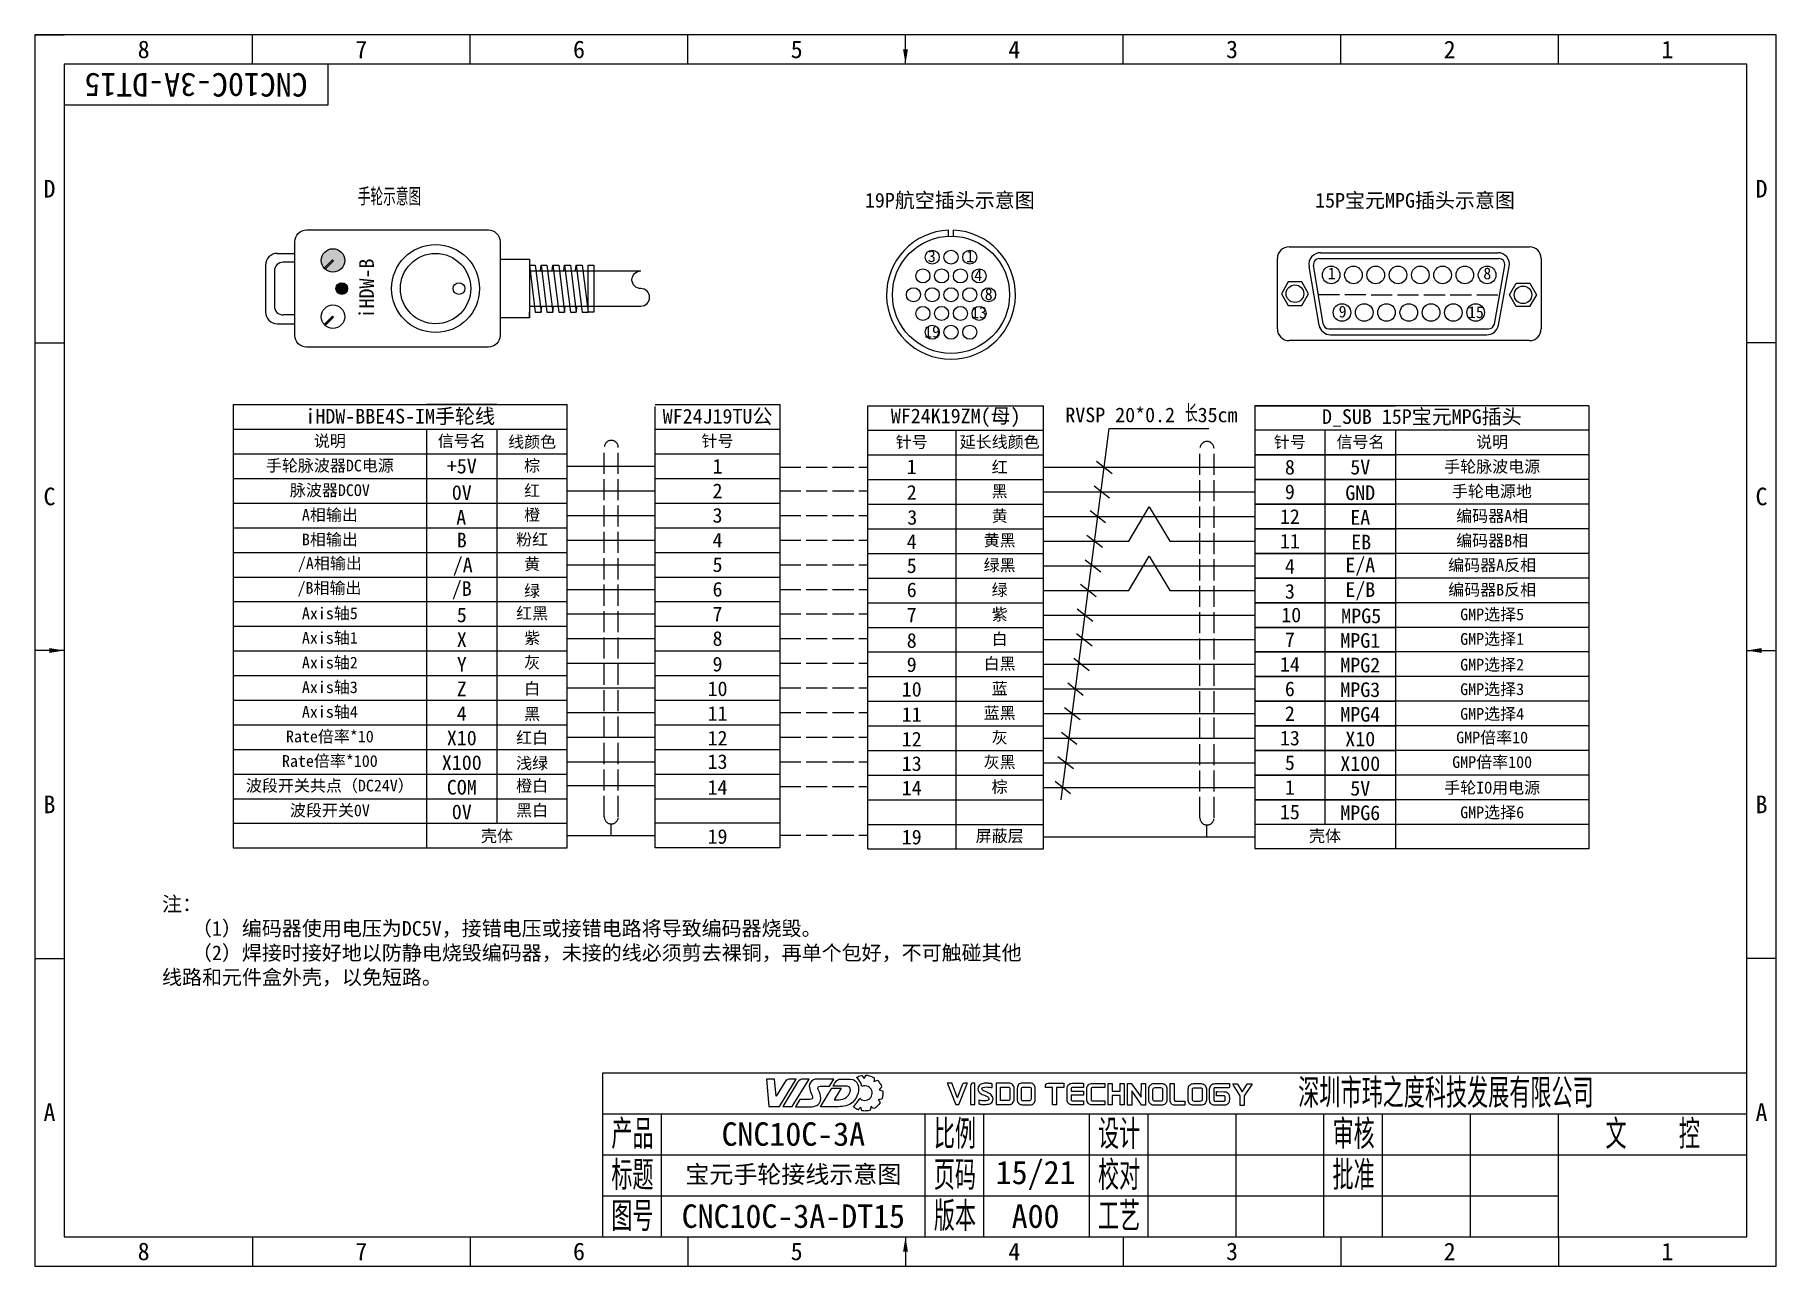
# Model space of a CAD drawing. Header units: millimetres. Extents: x 547 to 2149, y 622 to 1790.
# Drawn here: x 1850.7 to 2147.7, y 1102.4 to 1312.4 of the extents above; entities that cross this region are included whole.
import ezdxf

# ---------------------------------------------------------------- set-up
doc = ezdxf.new("R2010")
doc.units = ezdxf.units.MM
doc.linetypes.add('ACAD_ISO02W100', pattern=[15, 12, -3])
for name, color, linetype in [('中文标注', 3, 'Continuous'), ('仅图框使用', 7, 'Continuous'), ('元器件与线路', 7, 'Continuous'), ('文字标注特殊', 2, 'Continuous'), ('英文数字标注', 3, 'Continuous'), ('虚线', 7, 'ACAD_ISO02W100')]:
    doc.layers.add(name, color=color, linetype=linetype)
doc.styles.get("Standard").update_dxf_attribs({"font": 'txt', "bigfont": 'gbcbig.shx'})
doc.styles.add('宋体', font='')
doc.styles.get('宋体').set_extended_font_data('宋体')
doc.dimstyles.new('ISO-25', dxfattribs={"dimtxt": 2.5, "dimasz": 2.5, "dimexe": 1.25, "dimexo": 0.625, "dimtad": 1, "dimtxsty": 'Standard', "dimcen": 2.5, "dimadec": 0, "dimazin": 0, "dimtfac": 1, "dimtmove": 0, "dimatfit": 3, "dimfxl": 0, "dimarcsym": 0})

msp = doc.modelspace()

# ---------------------------------------------------------------- texts
at = {"layer": '中文标注', "attachment_point": 5}
for s, insert, char_height, width in [('手轮示意图', (1911.15, 1284.76), 3, 16.5722), ('{\\fSimSun|b0|i0|c134|p2;19P航空插头示意图}', (2006.72, 1284.02), 2.5, 29.7112), ('{\\fSimSun|b0|i0|c134|p2;15P宝元MPG插头示意图}', (2086.06, 1284.02), 2.5, 57), ('{\\fSimSun|b0|i0|c134|p2;iHDW-BBE4S-IM手轮线}', (1912.98, 1247.21), 2.5, 57), ('{\\fSimSun|b0|i0|c134|p2;D_SUB 15P宝元MPG插头}', (2087.22, 1247.03), 2.5, 57), ('{\\fSimSun|b0|i0|c134|p2;说明}', (1900.98, 1243.01), 2, 33), ('{\\fSimSun|b0|i0|c134|p2;信号名}', (1923.48, 1243.01), 2, 12), ('{\\fSimSun|b0|i0|c134|p2;线颜色}', (1935.48, 1242.86), 2, 12), ('{\\fSimSun|b0|i0|c134|p2;针号}', (1967.1, 1243.01), 2, 21.2404), ('{\\fSimSun|b0|i0|c134|p2;针号}', (2000.22, 1242.83), 2, 15), ('{\\fSimSun|b0|i0|c134|p2;延长线颜色}', (2015.22, 1242.83), 2, 15), ('{\\fSimSun|b0|i0|c134|p2;针号}', (2064.72, 1242.83), 2, 12), ('{\\fSimSun|b0|i0|c134|p2;信号名}', (2076.76, 1242.83), 2, 12.0707), ('{\\fSimSun|b0|i0|c134|p2;说明}', (2099.22, 1242.83), 2, 33), ('{\\fSimSun|b0|i0|c134|p2;手轮脉波器DC电源}', (1900.98, 1238.81), 2, 33), ('{\\fSimSun|b0|i0|c134|p2;棕}', (1935.48, 1238.81), 2, 12), ('{\\fSimSun|b0|i0|c134|p2;红}', (2015.22, 1238.63), 2, 15), ('{\\fSimSun|b0|i0|c134|p2;手轮脉波电源}', (2099.22, 1238.63), 2, 32.9966), ('{\\fSimSun|b0|i0|c134|p2;脉波器DCOV}', (1900.98, 1234.61), 2, 33), ('{\\fSimSun|b0|i0|c134|p2;红}', (1935.48, 1234.61), 2, 12), ('{\\fSimSun|b0|i0|c134|p2;黑}', (2015.22, 1234.43), 2, 15), ('{\\fSimSun|b0|i0|c134|p2;手轮电源地}', (2099.17, 1234.43), 2, 33.0972), ('{\\fSimSun|b0|i0|c134|p2;A相输出}', (1900.98, 1230.41), 2, 33), ('{\\fSimSun|b0|i0|c134|p2;橙}', (1935.48, 1230.41), 2, 12), ('{\\fSimSun|b0|i0|c134|p2;黄}', (2015.22, 1230.23), 2, 15), ('{\\fSimSun|b0|i0|c134|p2;编码器A相}', (2099.22, 1230.23), 2, 33), ('{\\fSimSun|b0|i0|c134|p2;B相输出}', (1900.98, 1226.21), 2, 33), ('{\\fSimSun|b0|i0|c134|p2;粉红}', (1935.48, 1226.21), 2, 12), ('{\\fSimSun|b0|i0|c134|p2;黄黑}', (2015.22, 1226.06), 2, 15), ('{\\fSimSun|b0|i0|c134|p2;编码器B相}', (2099.22, 1226.03), 2, 33), ('{\\fSimSun|b0|i0|c134|p2;/A相输出}', (1900.98, 1222.01), 2, 33), ('{\\fSimSun|b0|i0|c134|p2;黄}', (1935.48, 1222.01), 2, 12), ('{\\fSimSun|b0|i0|c134|p2;绿黑}', (2015.22, 1221.82), 2, 15), ('{\\fSimSun|b0|i0|c134|p2;编码器A反相}', (2099.22, 1221.83), 2, 33), ('{\\fSimSun|b0|i0|c134|p2;/B相输出}', (1900.92, 1217.81), 2, 32.8822), ('{\\fSimSun|b0|i0|c134|p2;绿}', (1935.48, 1217.46), 2, 12), ('{\\fSimSun|b0|i0|c134|p2;绿}', (2015.22, 1217.63), 2, 15), ('{\\fSimSun|b0|i0|c134|p2;编码器B反相}', (2099.22, 1217.63), 2, 33), ('{\\fSimSun|b0|i0|c134|p2;Axis轴5}', (1900.98, 1213.61), 2, 33), ('{\\fSimSun|b0|i0|c134|p2;红黑}', (1935.48, 1213.61), 2, 12), ('{\\fSimSun|b0|i0|c134|p2;紫}', (2015.22, 1213.43), 2, 15), ('{\\fSimSun|b0|i0|c134|p2;GMP选择5}', (2099.22, 1213.43), 2, 33), ('{\\fSimSun|b0|i0|c134|p2;Axis轴1}', (1900.98, 1209.43), 2, 33), ('{\\fSimSun|b0|i0|c134|p2;紫}', (1935.48, 1209.41), 2, 12), ('{\\fSimSun|b0|i0|c134|p2;白}', (2015.22, 1209.23), 2, 15), ('{\\fSimSun|b0|i0|c134|p2;GMP选择1}', (2099.22, 1209.24), 2, 33), ('{\\fSimSun|b0|i0|c134|p2;Axis轴2}', (1900.98, 1205.21), 2, 33), ('{\\fSimSun|b0|i0|c134|p2;灰}', (1935.48, 1205.21), 2, 12), ('{\\fSimSun|b0|i0|c134|p2;白黑}', (2015.22, 1205.03), 2, 15), ('{\\fSimSun|b0|i0|c134|p2;GMP选择2}', (2099.22, 1204.86), 2, 33), ('{\\fSimSun|b0|i0|c134|p2;Axis轴3}', (1900.98, 1201.01), 2, 33), ('{\\fSimSun|b0|i0|c134|p2;白}', (1935.48, 1200.8), 2, 12), ('{\\fSimSun|b0|i0|c134|p2;蓝}', (2015.22, 1200.83), 2, 15), ('{\\fSimSun|b0|i0|c134|p2;GMP选择3}', (2099.22, 1200.67), 2, 33), ('{\\fSimSun|b0|i0|c134|p2;Axis轴4}', (1900.98, 1196.81), 2, 33), ('{\\fSimSun|b0|i0|c134|p2;黑}', (1935.48, 1196.46), 2, 12), ('{\\fSimSun|b0|i0|c134|p2;蓝黑}', (2015.22, 1196.63), 2, 15), ('{\\fSimSun|b0|i0|c134|p2;GMP选择4}', (2099.22, 1196.47), 2, 33), ('{\\fSimSun|b0|i0|c134|p2;Rate倍率*10}', (1900.98, 1192.61), 2, 33), ('{\\fSimSun|b0|i0|c134|p2;红白}', (1935.48, 1192.4), 2, 12), ('{\\fSimSun|b0|i0|c134|p2;灰}', (2015.22, 1192.43), 2, 15), ('{\\fSimSun|b0|i0|c134|p2;GMP倍率10}', (2099.22, 1192.44), 2, 33), ('{\\fSimSun|b0|i0|c134|p2;Rate倍率*100}', (1900.98, 1188.43), 2, 33), ('{\\fSimSun|b0|i0|c134|p2;浅绿}', (1935.48, 1188.06), 2, 12), ('{\\fSimSun|b0|i0|c134|p2;灰黑}', (2015.22, 1188.23), 2, 15), ('{\\fSimSun|b0|i0|c134|p2;GMP倍率100}', (2099.22, 1188.25), 2, 33), ('{\\fSimSun|b0|i0|c134|p2;波段开关0V}', (1900.98, 1180.01), 2, 33), ('{\\fSimSun|b0|i0|c134|p2;黑白}', (1935.48, 1180.01), 2, 12), ('{\\fSimSun|b0|i0|c134|p2;GMP选择6}', (2099.22, 1179.67), 2, 33), ('{\\fSimSun|b0|i0|c134|p2;壳体}', (1929.48, 1175.63), 2, 24), ('{\\fSimSun|b0|i0|c134|p2;屏蔽层}', (2015.22, 1175.63), 2, 15), ('{\\fSimSun|b0|i0|c134|p2;壳体}', (2070.72, 1175.63), 2, 24), ('{\\fSimSun|b0|i0|c134|p2;宝元手轮接线示意图}', (1980.03, 1117.88), 3, 45)]:
    msp.add_mtext(s, dxfattribs=dict(at, insert=insert, char_height=char_height, width=width))
at = {"layer": '中文标注', "insert": (1907.23, 1269.12), "char_height": 2.5, "width": 8.4567, "attachment_point": 5, "rotation": 90}
msp.add_mtext('{\\fSimSun|b0|i0|c134|p2;iHDW-B}', dxfattribs=at)
at = {"layer": '中文标注', "color": 6, "char_height": 2, "attachment_point": 5}
for s, insert, width in [('{\\fSimSun|b0|i0|c134|p2;波段开关共点（DC24V）}', (1900.98, 1184.21), 33), ('{\\fSimSun|b0|i0|c134|p2;橙白}', (1935.48, 1184.21), 12), ('{\\fSimSun|b0|i0|c134|p2;棕}', (2015.22, 1184.03), 15), ('{\\fSimSun|b0|i0|c134|p2;手轮IO用电源}', (2099.22, 1183.87), 33)]:
    msp.add_mtext(s, dxfattribs=dict(at, insert=insert, width=width))
at = {"layer": '仅图框使用', "attachment_point": 5}
for s, insert, char_height, width in [('{\\fSimSun|b0|i0|c134|p2;8}', (1869.22, 1309.88), 3, 37.125), ('{\\fSimSun|b0|i0|c134|p2;7}', (1906.35, 1309.88), 3, 37.125), ('{\\fSimSun|b0|i0|c134|p2;6}', (1943.47, 1309.88), 3, 37.125), ('{\\fSimSun|b0|i0|c134|p2;5}', (1980.6, 1309.88), 3, 37.125), ('{\\fSimSun|b0|i0|c134|p2;4}', (2017.72, 1309.88), 3, 37.125), ('{\\fSimSun|b0|i0|c134|p2;3}', (2054.85, 1309.88), 3, 37.125), ('{\\fSimSun|b0|i0|c134|p2;2}', (2091.97, 1309.88), 3, 37.125), ('{\\fSimSun|b0|i0|c134|p2;1}', (2129.1, 1309.88), 3, 37.125), ('{\\fSimSun|b0|i0|c134|p2;D}', (1853.16, 1286.13), 3, 5), ('{\\fSimSun|b0|i0|c134|p2;D}', (2145.16, 1286.13), 3, 5), ('{\\fSimSun|b0|i0|c134|p2;C}', (1853.16, 1233.63), 3, 5), ('{\\fSimSun|b0|i0|c134|p2;C}', (2145.16, 1233.63), 3, 5), ('{\\fSimSun|b0|i0|c134|p2;B}', (1853.16, 1181.13), 3, 5), ('{\\fSimSun|b0|i0|c134|p2;B}', (2145.16, 1181.13), 3, 5), ('{\\fSimSun|b0|i0|c134|p2;A}', (1853.16, 1128.63), 3, 5), ('{\\fSimSun|b0|i0|c134|p2;A}', (2145.16, 1128.63), 3, 5), ('产品', (1952.59, 1124.88), 5, 10.1092), ('比例', (2007.59, 1124.88), 5, 10.1092), ('设计', (2035.59, 1124.88), 5, 10.1092), ('审核', (2075.59, 1124.88), 5, 10.1092), ('文  控', (2126.6, 1124.88), 5, 32.125), ('标题', (1952.59, 1117.88), 5, 10.1092), ('页码', (2007.59, 1117.88), 5, 10.1092), ('校对', (2035.59, 1117.88), 5, 10.1092), ('批准', (2075.59, 1117.88), 5, 10.1092), ('版本', (2007.59, 1110.88), 5, 10.1092), ('工艺', (2035.59, 1110.88), 5, 10.1092), ('图号', (1952.59, 1110.88), 5, 10.1092), ('{\\fSimSun|b0|i0|c134|p2;8}', (1869.22, 1104.88), 3, 37.125), ('{\\fSimSun|b0|i0|c134|p2;7}', (1906.35, 1104.88), 3, 37.125), ('{\\fSimSun|b0|i0|c134|p2;6}', (1943.47, 1104.88), 3, 37.125), ('{\\fSimSun|b0|i0|c134|p2;5}', (1980.6, 1104.88), 3, 37.125), ('{\\fSimSun|b0|i0|c134|p2;4}', (2017.72, 1104.88), 3, 37.125), ('{\\fSimSun|b0|i0|c134|p2;3}', (2054.85, 1104.88), 3, 37.125), ('{\\fSimSun|b0|i0|c134|p2;2}', (2091.97, 1104.88), 3, 37.125), ('{\\fSimSun|b0|i0|c134|p2;1}', (2129.1, 1104.88), 3, 37.125)]:
    msp.add_mtext(s, dxfattribs=dict(at, insert=insert, char_height=char_height, width=width))
at = {"layer": '仅图框使用', "color": 4, "insert": (2091.34, 1131.88), "char_height": 5, "width": 102.6342, "attachment_point": 5}
msp.add_mtext('深圳市玮之度科技发展有限公司', dxfattribs=at)
at = {"layer": '文字标注特殊', "insert": (1872.35, 1165.41), "char_height": 2.5, "width": 146.7064, "attachment_point": 1}
msp.add_mtext('{\\fSimSun|b0|i0|c134|p2;注：\\P   （1）编码器使用电压为DC5V，接错电压或接错电路将导致编码器烧毁。\\P   （2）焊接时接好地以防静电烧毁编码器，未接的线必须剪去裸铜，再单个包好，不可触碰其他线路和元件盒外壳，以免短路。}', dxfattribs=at)
at = {"layer": '英文数字标注', "insert": (1878.16, 1303.88), "char_height": 4, "width": 45, "attachment_point": 5, "rotation": 180}
msp.add_mtext('{\\fSimSun|b0|i0|c134|p2;CNC10C-3A-DT15}', dxfattribs=at)
at = {"layer": '英文数字标注', "attachment_point": 5}
for s, insert, char_height, width in [('{\\fSimSun|b0|i0|c134|p2;3}', (2003.64, 1274.61), 2, 3.5842), ('{\\fSimSun|b0|i0|c134|p2;1}', (2010.18, 1274.59), 2, 3.5842), ('{\\fSimSun|b0|i0|c134|p2;4}', (2011.57, 1271.37), 2, 2.2609), ('{\\fSimSun|b0|i0|c134|p2;1}', (2071.86, 1271.7), 2, 3.5842), ('{\\fSimSun|b0|i0|c134|p2;8}', (2098.39, 1271.67), 2, 3.5842), ('{\\fSimSun|b0|i0|c134|p2;8}', (2013.35, 1268.13), 2, 3.5842), ('{\\fSimSun|b0|i0|c134|p2;13}', (2011.7, 1265.01), 2, 3.5842), ('{\\fSimSun|b0|i0|c134|p2;9}', (2073.71, 1265.16), 2, 3.5842), ('{\\fSimSun|b0|i0|c134|p2;15}', (2096.44, 1265.06), 2, 3.5842), ('{\\fSimSun|b0|i0|c134|p2;19}', (2003.7, 1261.74), 2, 3.5842), ('{\\fSimSun|b0|i0|c134|p2;WF24J19TU公}', (1967.1, 1247.21), 2.5, 21.2404), ('{\\fSimSun|b0|i0|c134|p2;WF24K19ZM(母)}', (2007.72, 1247.06), 2.5, 30), ('{\\fSimSun|b0|i0|c134|p2;+5V}', (1923.48, 1238.81), 2.5, 12), ('{\\fSimSun|b0|i0|c134|p2;1}', (1967.1, 1238.81), 2.5, 21.2404), ('{\\fSimSun|b0|i0|c134|p2;1}', (2000.22, 1238.72), 2.5, 15), ('{\\fSimSun|b0|i0|c134|p2;8}', (2064.72, 1238.63), 2.5, 12), ('{\\fSimSun|b0|i0|c134|p2;5V}', (2076.72, 1238.63), 2.5, 12), ('{\\fSimSun|b0|i0|c134|p2;0V}', (1923.48, 1234.3), 2.5, 12), ('{\\fSimSun|b0|i0|c134|p2;2}', (1967.1, 1234.61), 2.5, 21.2404), ('{\\fSimSun|b0|i0|c134|p2;2}', (2000.22, 1234.35), 2.5, 15), ('{\\fSimSun|b0|i0|c134|p2;9}', (2064.72, 1234.43), 2.5, 12), ('{\\fSimSun|b0|i0|c134|p2;GND}', (2076.72, 1234.27), 2.5, 12), ('{\\fSimSun|b0|i0|c134|p2;A}', (1923.38, 1230.08), 2.5, 12), ('{\\fSimSun|b0|i0|c134|p2;3}', (1967.1, 1230.41), 2.5, 21.2404), ('{\\fSimSun|b0|i0|c134|p2;3}', (2000.31, 1230.07), 2.5, 21.2404), ('{\\fSimSun|b0|i0|c134|p2;12}', (2064.72, 1230.23), 2.5, 12), ('{\\fSimSun|b0|i0|c134|p2;EA}', (2076.72, 1230.07), 2.5, 12), ('{\\fSimSun|b0|i0|c134|p2;B}', (1923.48, 1226.21), 2.5, 12), ('{\\fSimSun|b0|i0|c134|p2;4}', (1967.1, 1226.21), 2.5, 21.2404), ('{\\fSimSun|b0|i0|c134|p2;4}', (2000.22, 1225.95), 2.5, 15), ('{\\fSimSun|b0|i0|c134|p2;11}', (2064.72, 1226.03), 2.5, 12), ('{\\fSimSun|b0|i0|c134|p2;EB}', (2076.88, 1225.87), 2.5, 12.3241), ('{\\fSimSun|b0|i0|c134|p2;/A}', (1923.64, 1221.68), 2.5, 12), ('{\\fSimSun|b0|i0|c134|p2;5}', (1967.1, 1222.01), 2.5, 21.2404), ('{\\fSimSun|b0|i0|c134|p2;5}', (2000.22, 1221.83), 2.5, 15), ('{\\fSimSun|b0|i0|c134|p2;4}', (2064.72, 1221.75), 2.5, 12), ('{\\fSimSun|b0|i0|c134|p2;E/A}', (2076.72, 1221.67), 2.5, 12), ('{\\fSimSun|b0|i0|c134|p2;/B}', (1923.48, 1217.64), 2.5, 12), ('{\\fSimSun|b0|i0|c134|p2;6}', (1967.1, 1217.81), 2.5, 21.2404), ('{\\fSimSun|b0|i0|c134|p2;6}', (2000.22, 1217.72), 2.5, 15), ('{\\fSimSun|b0|i0|c134|p2;3}', (2064.72, 1217.46), 2.5, 12), ('{\\fSimSun|b0|i0|c134|p2;E/B}', (2076.72, 1217.47), 2.5, 12), ('{\\fSimSun|b0|i0|c134|p2;7}', (1967.1, 1213.61), 2.5, 21.2404), ('{\\fSimSun|b0|i0|c134|p2;5}', (1923.48, 1213.44), 2.5, 12), ('{\\fSimSun|b0|i0|c134|p2;7}', (2000.22, 1213.44), 2.5, 15), ('{\\fSimSun|b0|i0|c134|p2;10}', (2064.95, 1213.43), 2.5, 11.54), ('{\\fSimSun|b0|i0|c134|p2;MPG5}', (2076.88, 1213.27), 2.5, 12.3241), ('{\\fSimSun|b0|i0|c134|p2;X}', (1923.48, 1209.24), 2.5, 12), ('{\\fSimSun|b0|i0|c134|p2;8}', (1967.1, 1209.41), 2.5, 21.2404), ('{\\fSimSun|b0|i0|c134|p2;8}', (2000.22, 1209.07), 2.5, 15), ('{\\fSimSun|b0|i0|c134|p2;7}', (2064.72, 1209.23), 2.5, 12), ('{\\fSimSun|b0|i0|c134|p2;MPG1}', (2076.72, 1209.08), 2.5, 12), ('{\\fSimSun|b0|i0|c134|p2;Y}', (1923.48, 1205.04), 2.5, 12), ('{\\fSimSun|b0|i0|c134|p2;9}', (1967.1, 1205.04), 2.5, 21.2404), ('{\\fSimSun|b0|i0|c134|p2;9}', (2000.22, 1204.95), 2.5, 15), ('{\\fSimSun|b0|i0|c134|p2;14}', (2064.72, 1205.03), 2.5, 12), ('{\\fSimSun|b0|i0|c134|p2;MPG2}', (2076.72, 1204.88), 2.5, 12), ('{\\fSimSun|b0|i0|c134|p2;Z}', (1923.48, 1200.84), 2.5, 12), ('{\\fSimSun|b0|i0|c134|p2;10}', (1967.1, 1200.84), 2.5, 21.2404), ('{\\fSimSun|b0|i0|c134|p2;10}', (2000.22, 1200.75), 2.5, 15), ('{\\fSimSun|b0|i0|c134|p2;6}', (2064.72, 1200.83), 2.5, 12), ('{\\fSimSun|b0|i0|c134|p2;MPG3}', (2076.72, 1200.68), 2.5, 12), ('{\\fSimSun|b0|i0|c134|p2;4}', (1923.48, 1196.64), 2.5, 12), ('{\\fSimSun|b0|i0|c134|p2;11}', (1967.1, 1196.64), 2.5, 21.2404), ('{\\fSimSun|b0|i0|c134|p2;11}', (2000.22, 1196.47), 2.5, 15), ('{\\fSimSun|b0|i0|c134|p2;2}', (2064.72, 1196.63), 2.5, 12), ('{\\fSimSun|b0|i0|c134|p2;MPG4}', (2076.72, 1196.48), 2.5, 12), ('{\\fSimSun|b0|i0|c134|p2;X10}', (1923.48, 1192.44), 2.5, 12), ('{\\fSimSun|b0|i0|c134|p2;12}', (1967.1, 1192.44), 2.5, 21.2404), ('{\\fSimSun|b0|i0|c134|p2;12}', (2000.22, 1192.27), 2.5, 15), ('{\\fSimSun|b0|i0|c134|p2;13}', (2064.72, 1192.43), 2.5, 12), ('{\\fSimSun|b0|i0|c134|p2;X10}', (2076.72, 1192.28), 2.5, 12), ('{\\fSimSun|b0|i0|c134|p2;X100}', (1923.48, 1188.24), 2.5, 12), ('{\\fSimSun|b0|i0|c134|p2;13}', (1967.1, 1188.41), 2.5, 21.2404), ('{\\fSimSun|b0|i0|c134|p2;13}', (2000.22, 1188.07), 2.5, 15), ('{\\fSimSun|b0|i0|c134|p2;5}', (2064.72, 1188.23), 2.5, 12), ('{\\fSimSun|b0|i0|c134|p2;X100}', (2076.72, 1188.08), 2.5, 12), ('{\\fSimSun|b0|i0|c134|p2;0V}', (1923.48, 1179.84), 2.5, 12), ('{\\fSimSun|b0|i0|c134|p2;15}', (2064.72, 1179.83), 2.5, 12), ('{\\fSimSun|b0|i0|c134|p2;MPG6}', (2076.72, 1179.68), 2.5, 12), ('{\\fSimSun|b0|i0|c134|p2;19}', (1967.1, 1175.64), 2.5, 21.2404), ('{\\fSimSun|b0|i0|c134|p2;19}', (2000.22, 1175.55), 2.5, 15), ('{\\fSimSun|b0|i0|c134|p2;CNC10C-3A}', (1980.03, 1124.88), 4, 45), ('{\\fSimSun|b0|i0|c134|p2;CNC10C-3A-DT15}', (1980.03, 1110.88), 4, 45)]:
    msp.add_mtext(s, dxfattribs=dict(at, insert=insert, char_height=char_height, width=width))
at = {"layer": '英文数字标注', "color": 4, "insert": (2026.42, 1249.31), "char_height": 2.5, "width": 32.5805, "attachment_point": 1}
msp.add_mtext('{\\fSimSun|b0|i0|c134|p2;RVSP 20*0.2 \\Ftxt,gbcbig|c134;\\H1.2x;长\\fSimSun|b0|i0|c134|p2;\\H0.8333x;35cm}', dxfattribs=at)
at = {"layer": '英文数字标注', "color": 6, "char_height": 2.5, "attachment_point": 5}
for s, insert, width in [('{\\fSimSun|b0|i0|c134|p2;COM}', (1923.48, 1184.04), 12), ('{\\fSimSun|b0|i0|c134|p2;14}', (1967.1, 1184.04), 21.2404), ('{\\fSimSun|b0|i0|c134|p2;14}', (2000.22, 1183.95), 15), ('{\\fSimSun|b0|i0|c134|p2;1}', (2064.72, 1184.03), 12), ('{\\fSimSun|b0|i0|c134|p2;5V}', (2076.72, 1183.87), 12)]:
    msp.add_mtext(s, dxfattribs=dict(at, insert=insert, width=width))
at = {"layer": '英文数字标注', "char_height": 4, "width": 18.3671, "attachment_point": 5, "style": '宋体'}
for s, insert in [('15/21', (2021.35, 1117.88)), ('A00', (2021.35, 1110.88))]:
    msp.add_mtext(s, dxfattribs=dict(at, insert=insert))

# ---------------------------------------------------------------- blocks, each defined once
blk = doc.blocks.new('Logo-pic')
at = {"layer": '仅图框使用', "color": 4}
for points in [[(1.39, 0), (1.39, 0), (0, 0), (0, 0)], [(0, 0), (0, 0), (0.42, -4.7), (0.42, -4.7)], [(15.35, 0.28), (15.42, 0.32), (15.49, 0.35), (15.57, 0.38)], [(16.08, -0.66), (15.92, -0.31), (15.66, 0), (15.35, 0.28)], [(15.57, 0.38), (15.69, 0.44), (15.83, 0.49), (15.99, 0.54)], [(15.99, 0.54), (15.99, 0.54), (16.28, 0.62), (16.28, 0.62)], [(16.28, 0.62), (16.28, 0.62), (16.46, 0.38), (16.46, 0.38)], [(16.46, 0.38), (16.46, 0.38), (16.69, 0.09), (16.69, 0.09)], [(16.69, 0.09), (16.69, 0.09), (16.85, 0.39), (16.85, 0.39)], [(16.85, 0.39), (16.85, 0.39), (17, 0.65), (17, 0.65)], [(17, 0.65), (17.24, 0.64), (17.5, 0.58), (17.73, 0.5)], [(17.73, 0.5), (17.86, 0.46), (18, 0.4), (18.12, 0.34)], [(18.12, 0.34), (18.12, 0.34), (18.38, 0.2), (18.38, 0.2)], [(18.38, 0.2), (18.38, 0.2), (18.35, -0.09), (18.35, -0.09)], [(1.66, -2.95), (1.66, -2.95), (1.39, 0), (1.39, 0)], [(3.14, -0.56), (3.14, -0.56), (1.66, -2.95), (1.66, -2.95)], [(2.21, -4.71), (2.21, -4.71), (5.1, -0.01), (5.1, -0.01)], [(5.31, -0.56), (5.31, -0.56), (2.78, -4.71), (2.78, -4.71)], [(4.11, -0.01), (3.65, -0.01), (3.39, -0.16), (3.14, -0.56)], [(5.1, -0.01), (5.1, -0.01), (4.11, -0.01), (4.11, -0.01)], [(4.4, -4.71), (4.4, -4.71), (7.29, -0.02), (7.29, -0.02)], [(6.29, -0.01), (5.83, -0.01), (5.59, -0.13), (5.31, -0.56)], [(7.28, -0.02), (7.28, -0.02), (6.29, -0.01), (6.29, -0.01)], [(7.5, -0.58), (7.03, -1.34), (7.55, -2.13), (7.8, -2.82)], [(7.29, -0.02), (7.29, -0.02), (7.28, -0.02), (7.28, -0.02)], [(7.8, -2.82), (7.92, -3.14), (7.91, -3.51), (7.36, -3.52)], [(8.69, -0.02), (8.19, -0.02), (7.78, -0.12), (7.5, -0.58)], [(9.03, -2.23), (8.76, -1.63), (8.45, -1.19), (9.46, -1.23)], [(11.52, -0.03), (11.52, -0.03), (8.69, -0.02), (8.69, -0.02)], [(9.21, -3.7), (9.35, -3.15), (9.22, -2.68), (9.03, -2.23)], [(9.2, -4.73), (9.2, -4.73), (11.13, -1.56), (11.13, -1.56)], [(9.46, -1.23), (9.46, -1.23), (10.78, -1.23), (10.78, -1.23)], [(10.78, -1.23), (10.78, -1.23), (11.52, -0.03), (11.52, -0.03)], [(11.13, -1.56), (11.13, -1.56), (12.74, -1.57), (12.74, -1.57)], [(11.33, -1.23), (11.44, -1.05), (11.61, -0.77), (11.73, -0.58)], [(13.78, -1.23), (13.78, -1.23), (11.33, -1.23), (11.33, -1.23)], [(12.74, -1.57), (12.74, -1.57), (11.53, -3.53), (11.53, -3.53)], [(11.73, -0.58), (12.03, -0.12), (12.3, -0.03), (12.71, -0.03)], [(12.36, -3.53), (13.34, -3.53), (14.01, -2.89), (14.24, -2.29)], [(12.71, -0.03), (12.71, -0.03), (14.35, -0.03), (14.35, -0.03)], [(14.24, -2.29), (14.45, -1.75), (14.3, -1.24), (13.78, -1.23)], [(14.35, -0.03), (15.01, -0.04), (15.38, -0.46), (15.59, -0.95)], [(15.59, -0.95), (15.97, -1.85), (15.54, -3.19), (14.68, -3.99)], [(16.26, -1.28), (16.23, -1.07), (16.17, -0.86), (16.08, -0.66)], [(16.85, -1.16), (16.64, -1.16), (16.44, -1.2), (16.26, -1.28)], [(16.74, -3.64), (17.42, -3.67), (18, -3.14), (18.03, -2.46)], [(18.03, -2.46), (18.06, -1.77), (17.53, -1.2), (16.85, -1.16)], [(18.35, -0.09), (18.35, -0.09), (18.33, -0.41), (18.33, -0.41)], [(18.33, -0.41), (18.48, -0.36), (18.63, -0.3), (18.67, -0.29)], [(18.67, -0.29), (18.67, -0.29), (18.94, -0.22), (18.94, -0.22)], [(18.94, -0.22), (19.09, -0.37), (19.24, -0.55), (19.36, -0.74)], [(19.48, -1.56), (19.48, -1.56), (19.25, -1.82), (19.25, -1.82)], [(19.25, -1.82), (19.27, -1.83), (19.29, -1.84), (19.57, -1.95)], [(19.36, -0.74), (19.42, -0.84), (19.49, -0.95), (19.55, -1.07)], [(19.67, -1.34), (19.67, -1.34), (19.48, -1.56), (19.48, -1.56)], [(19.55, -1.07), (19.55, -1.07), (19.61, -1.19), (19.61, -1.19)], [(19.57, -1.95), (19.57, -1.95), (19.84, -2.05), (19.84, -2.05)], [(19.61, -1.19), (19.63, -1.24), (19.65, -1.29), (19.67, -1.34)], [(19.83, -2.75), (19.81, -2.99), (19.75, -3.23), (19.67, -3.46)], [(19.84, -2.05), (19.84, -2.12), (19.85, -2.18), (19.85, -2.25)], [(0.42, -4.7), (0.42, -4.7), (2.21, -4.71), (2.21, -4.71)], [(2.78, -4.71), (2.78, -4.71), (4.4, -4.71), (4.4, -4.71)], [(5.7, -3.51), (5.7, -3.51), (4.96, -4.72), (4.96, -4.72)], [(4.96, -4.72), (4.96, -4.72), (6.17, -4.73), (6.17, -4.73)], [(6.79, -3.52), (6.79, -3.52), (5.7, -3.51), (5.7, -3.51)], [(6.17, -4.73), (6.17, -4.73), (7.42, -4.73), (7.42, -4.73)], [(7.36, -3.52), (7.36, -3.52), (6.79, -3.52), (6.79, -3.52)], [(7.42, -4.73), (8.35, -4.73), (9.03, -4.45), (9.21, -3.7)], [(10.29, -4.74), (10.29, -4.74), (9.2, -4.73), (9.2, -4.73)], [(12.31, -4.74), (12.31, -4.74), (10.29, -4.74), (10.29, -4.74)], [(11.53, -3.53), (11.53, -3.53), (12.01, -3.53), (12.01, -3.53)], [(12.01, -3.53), (12.01, -3.53), (12.28, -3.53), (12.28, -3.53)], [(12.28, -3.53), (12.28, -3.53), (12.36, -3.53), (12.36, -3.53)], [(14.68, -3.99), (14.07, -4.56), (13.13, -4.68), (12.31, -4.74)], [(14.77, -4.69), (15.24, -4.34), (15.64, -3.84), (15.92, -3.28)], [(15.06, -4.92), (14.97, -4.86), (14.88, -4.78), (14.77, -4.69)], [(15.37, -5.11), (15.27, -5.05), (15.16, -4.99), (15.06, -4.92)], [(15.5, -5.18), (15.5, -5.18), (15.37, -5.11), (15.37, -5.11)], [(15.68, -5.25), (15.62, -5.23), (15.56, -5.2), (15.5, -5.18)], [(15.88, -5.05), (15.88, -5.05), (15.66, -5.25), (15.66, -5.25)], [(15.66, -5.25), (15.66, -5.25), (15.68, -5.25), (15.68, -5.25)], [(16.12, -4.83), (16.12, -4.83), (15.88, -5.05), (15.88, -5.05)], [(15.92, -3.28), (16.13, -3.49), (16.42, -3.62), (16.74, -3.64)], [(16.21, -5.14), (16.19, -5.07), (16.16, -4.95), (16.12, -4.83)], [(16.3, -5.42), (16.3, -5.42), (16.21, -5.14), (16.21, -5.14)], [(16.61, -5.45), (16.51, -5.45), (16.4, -5.44), (16.3, -5.42)], [(16.98, -5.45), (16.85, -5.46), (16.73, -5.46), (16.61, -5.45)], [(17.38, -5.41), (17.23, -5.43), (17.1, -5.44), (16.98, -5.45)], [(17.7, -5.33), (17.6, -5.36), (17.49, -5.38), (17.38, -5.41)], [(17.76, -5.07), (17.76, -5.07), (17.7, -5.33), (17.7, -5.33)], [(17.7, -5.33), (17.7, -5.33), (17.7, -5.33), (17.7, -5.33)], [(17.83, -4.7), (17.81, -4.83), (17.79, -4.96), (17.76, -5.07)], [(18.1, -4.89), (18.02, -4.84), (17.93, -4.77), (17.83, -4.7)], [(18.34, -5.04), (18.34, -5.04), (18.1, -4.89), (18.1, -4.89)], [(18.61, -4.87), (18.52, -4.93), (18.43, -4.99), (18.34, -5.04)], [(18.64, -4.84), (18.63, -4.85), (18.62, -4.86), (18.61, -4.87)], [(19.17, -4.34), (19.01, -4.52), (18.83, -4.68), (18.64, -4.84)], [(19.38, -3.49), (19.27, -3.51), (19.17, -3.52), (19.07, -3.53)], [(19.07, -3.53), (19.13, -3.61), (19.18, -3.69), (19.24, -3.79)], [(19.38, -4.03), (19.32, -4.14), (19.24, -4.24), (19.17, -4.34)], [(19.24, -3.79), (19.24, -3.79), (19.38, -4.03), (19.38, -4.03)], [(19.67, -3.46), (19.67, -3.46), (19.38, -3.49), (19.38, -3.49)]]:
    blk.add_open_spline(points, degree=3, dxfattribs=at)
blk.add_open_spline([(19.85, -2.25), (19.85, -2.3), (19.85, -2.35), (19.85, -2.41), (19.85, -2.41), (19.85, -2.52), (19.85, -2.64), (19.83, -2.75)], degree=3, knots=[0.25423729, 0.25423729, 0.25423729, 0.25423729, 0.27118644, 0.27118644, 0.27118644, 0.27118644, 0.28813559, 0.28813559, 0.28813559, 0.28813559], dxfattribs=at)
blk = doc.blocks.new('Logo-Eng')
at = {"layer": '仅图框使用', "color": 4}
for points, knots in [([(-0.44, -1.42), (-0.44, -1.42), (-1.75, 1.92), (-1.75, 1.92), (-1.75, 1.92), (-1.75, 1.92), (-1.84, 2.14), (-1.84, 2.14), (-1.84, 2.14), (-1.84, 2.14), (-1.6, 2.14), (-1.6, 2.14), (-1.6, 2.14), (-1.6, 2.14), (-1.14, 2.14), (-1.14, 2.14), (-1.14, 2.14), (-1.14, 2.14), (-1.02, 2.14), (-1.02, 2.14), (-1.02, 2.14), (-1.02, 2.14), (-0.98, 2.03), (-0.98, 2.03), (-0.98, 2.03), (-0.98, 2.03), (-0.15, -0.28), (-0.15, -0.28), (-0.15, -0.28), (-0.15, -0.28), (-0.15, -0.28), (-0.15, -0.28), (-0.15, -0.28), (-0.14, -0.29), (-0.14, -0.3), (-0.13, -0.31), (-0.13, -0.31), (-0.13, -0.31), (-0.13, -0.31), (-0.13, -0.31), (-0.13, -0.31), (-0.13, -0.31), (-0.13, -0.31), (-0.12, -0.31), (-0.12, -0.31), (-0.12, -0.3), (-0.11, -0.29), (-0.11, -0.28), (-0.11, -0.28), (-0.11, -0.28), (-0.11, -0.28), (-0.11, -0.28), (-0.11, -0.28), (-0.11, -0.28), (0.64, 1.69), (0.64, 1.69), (0.64, 1.69), (0.82, 2.14), (0.9, 2.14), (1.3, 2.13), (1.3, 2.13), (1.3, 2.13), (1.36, 2.13), (1.36, 2.13), (1.36, 2.13), (1.36, 2.13), (1.6, 2.13), (1.6, 2.13), (1.6, 2.13), (1.6, 2.13), (1.51, 1.91), (1.51, 1.91), (1.51, 1.91), (1.51, 1.91), (0.17, -1.42), (0.17, -1.42), (0.17, -1.42), (0.17, -1.42), (0.13, -1.52), (0.13, -1.52), (0.13, -1.52), (0.13, -1.52), (0.02, -1.52), (0.02, -1.52), (0.02, -1.52), (0.02, -1.52), (-0.29, -1.52), (-0.29, -1.52), (-0.29, -1.52), (-0.29, -1.52), (-0.4, -1.52), (-0.4, -1.52), (-0.4, -1.52), (-0.4, -1.52), (-0.44, -1.42), (-0.44, -1.42)], [0, 0, 0, 0, 0.041667, 0.041667, 0.041667, 0.041667, 0.083333, 0.083333, 0.083333, 0.083333, 0.125, 0.125, 0.125, 0.125, 0.166667, 0.166667, 0.166667, 0.166667, 0.208333, 0.208333, 0.208333, 0.208333, 0.25, 0.25, 0.25, 0.25, 0.291667, 0.291667, 0.291667, 0.291667, 0.333333, 0.333333, 0.333333, 0.333333, 0.375, 0.375, 0.375, 0.375, 0.416667, 0.416667, 0.416667, 0.416667, 0.458333, 0.458333, 0.458333, 0.458333, 0.5, 0.5, 0.5, 0.5, 0.541667, 0.541667, 0.541667, 0.541667, 0.583333, 0.583333, 0.583333, 0.583333, 0.625, 0.625, 0.625, 0.625, 0.666667, 0.666667, 0.666667, 0.666667, 0.708333, 0.708333, 0.708333, 0.708333, 0.75, 0.75, 0.75, 0.75, 0.791667, 0.791667, 0.791667, 0.791667, 0.833333, 0.833333, 0.833333, 0.833333, 0.875, 0.875, 0.875, 0.875, 0.916667, 0.916667, 0.916667, 0.916667, 0.958333, 0.958333, 0.958333, 0.958333, 1, 1, 1, 1]), ([(2.85, 1.96), (2.85, 1.96), (2.84, -1.36), (2.84, -1.36), (2.84, -1.36), (2.84, -1.36), (2.84, -1.53), (2.84, -1.53), (2.84, -1.53), (2.84, -1.53), (2.68, -1.53), (2.68, -1.53), (2.68, -1.53), (2.68, -1.53), (2.29, -1.53), (2.29, -1.53), (2.29, -1.53), (2.29, -1.53), (2.13, -1.52), (2.13, -1.52), (2.13, -1.52), (2.13, -1.52), (2.13, -1.36), (2.13, -1.36), (2.13, -1.36), (2.13, -1.36), (2.14, 1.62), (2.14, 1.62), (2.14, 1.62), (2.14, 1.8), (2.2, 1.93), (2.3, 2.01), (2.3, 2.01), (2.4, 2.09), (2.53, 2.13), (2.68, 2.13), (2.68, 2.13), (2.68, 2.13), (2.85, 2.13), (2.85, 2.13), (2.85, 2.13), (2.85, 2.13), (2.85, 1.96), (2.85, 1.96)], [0, 0, 0, 0, 0.090909, 0.090909, 0.090909, 0.090909, 0.181818, 0.181818, 0.181818, 0.181818, 0.272727, 0.272727, 0.272727, 0.272727, 0.363636, 0.363636, 0.363636, 0.363636, 0.454545, 0.454545, 0.454545, 0.454545, 0.545455, 0.545455, 0.545455, 0.545455, 0.636364, 0.636364, 0.636364, 0.636364, 0.727273, 0.727273, 0.727273, 0.727273, 0.818182, 0.818182, 0.818182, 0.818182, 0.909091, 0.909091, 0.909091, 0.909091, 1, 1, 1, 1]), ([(5.48, 2.07), (5.56, 2.06), (5.63, 2.05), (5.68, 2.05), (5.68, 2.05), (5.68, 2.05), (5.82, 2.03), (5.82, 2.03), (5.82, 2.03), (5.82, 2.03), (5.82, 1.89), (5.82, 1.89), (5.82, 1.89), (5.82, 1.89), (5.82, 1.56), (5.82, 1.56), (5.82, 1.56), (5.82, 1.56), (5.82, 1.37), (5.82, 1.37), (5.82, 1.37), (5.82, 1.37), (5.64, 1.4), (5.64, 1.4), (5.64, 1.4), (5.5, 1.42), (5.37, 1.43), (5.22, 1.45), (5.22, 1.45), (5.08, 1.46), (4.94, 1.47), (4.81, 1.47), (4.81, 1.47), (4.64, 1.47), (4.44, 1.46), (4.29, 1.4), (4.29, 1.4), (4.17, 1.36), (4.08, 1.28), (4.07, 1.14), (4.07, 1.14), (4.08, 1.06), (4.13, 1), (4.2, 0.94), (4.2, 0.94), (4.29, 0.87), (4.41, 0.81), (4.51, 0.76), (4.51, 0.76), (4.51, 0.76), (4.51, 0.76), (4.51, 0.76), (4.51, 0.76), (4.63, 0.71), (4.71, 0.67), (4.79, 0.63), (4.79, 0.63), (4.79, 0.63), (4.79, 0.63), (4.79, 0.63), (4.79, 0.63), (4.89, 0.59), (4.98, 0.54), (5.09, 0.49), (5.09, 0.49), (5.19, 0.45), (5.29, 0.4), (5.38, 0.34), (5.38, 0.34), (5.48, 0.28), (5.57, 0.22), (5.66, 0.14), (5.66, 0.14), (5.66, 0.14), (5.66, 0.14), (5.66, 0.14), (5.66, 0.14), (5.75, 0.04), (5.83, -0.07), (5.89, -0.2), (5.89, -0.2), (5.94, -0.32), (5.97, -0.46), (5.97, -0.59), (5.97, -0.59), (5.97, -0.73), (5.93, -0.87), (5.86, -1), (5.86, -1), (5.8, -1.12), (5.7, -1.23), (5.58, -1.3), (5.58, -1.3), (5.37, -1.43), (5.11, -1.49), (4.84, -1.51), (4.84, -1.51), (4.58, -1.54), (4.31, -1.53), (4.08, -1.5), (4.08, -1.5), (4.02, -1.5), (3.95, -1.49), (3.89, -1.48), (3.89, -1.48), (3.82, -1.47), (3.75, -1.46), (3.68, -1.45), (3.68, -1.45), (3.68, -1.45), (3.54, -1.43), (3.54, -1.43), (3.54, -1.43), (3.54, -1.43), (3.54, -1.29), (3.54, -1.29), (3.54, -1.29), (3.54, -1.29), (3.54, -0.98), (3.54, -0.98), (3.54, -0.98), (3.54, -0.98), (3.54, -0.79), (3.54, -0.79), (3.54, -0.79), (3.54, -0.79), (3.73, -0.82), (3.73, -0.82), (3.73, -0.82), (3.86, -0.84), (3.99, -0.86), (4.11, -0.87), (4.11, -0.87), (4.24, -0.88), (4.36, -0.89), (4.49, -0.89), (4.49, -0.89), (4.49, -0.89), (4.49, -0.89), (4.49, -0.89), (4.49, -0.89), (4.6, -0.89), (4.69, -0.88), (4.78, -0.87), (4.78, -0.87), (4.86, -0.87), (4.93, -0.85), (4.99, -0.84), (4.99, -0.84), (5.08, -0.81), (5.17, -0.77), (5.23, -0.71), (5.23, -0.71), (5.26, -0.68), (5.28, -0.64), (5.28, -0.59), (5.28, -0.59), (5.28, -0.59), (5.28, -0.59), (5.28, -0.59), (5.28, -0.59), (5.28, -0.53), (5.27, -0.47), (5.25, -0.42), (5.25, -0.42), (5.22, -0.37), (5.19, -0.33), (5.14, -0.29), (5.14, -0.29), (5.14, -0.29), (5.14, -0.29), (5.14, -0.29), (5.14, -0.29), (5.09, -0.25), (5.03, -0.21), (4.96, -0.17), (4.96, -0.17), (4.89, -0.13), (4.82, -0.1), (4.75, -0.06), (4.75, -0.06), (4.75, -0.06), (4.75, -0.06), (4.75, -0.06), (4.75, -0.06), (4.75, -0.06), (4.71, -0.04), (4.71, -0.04), (4.71, -0.04), (4.64, -0.02), (4.58, 0.01), (4.5, 0.05), (4.5, 0.05), (4.39, 0.1), (4.26, 0.15), (4.13, 0.21), (4.13, 0.21), (4, 0.28), (3.88, 0.35), (3.77, 0.44), (3.77, 0.44), (3.77, 0.44), (3.77, 0.44), (3.77, 0.44), (3.77, 0.44), (3.71, 0.48), (3.66, 0.53), (3.62, 0.58), (3.62, 0.58), (3.57, 0.63), (3.53, 0.68), (3.5, 0.74), (3.5, 0.74), (3.5, 0.74), (3.49, 0.74), (3.49, 0.74), (3.49, 0.74), (3.41, 0.87), (3.38, 1.03), (3.39, 1.18), (3.39, 1.18), (3.4, 1.35), (3.45, 1.52), (3.53, 1.63), (3.53, 1.63), (3.53, 1.63), (3.53, 1.63), (3.53, 1.63), (3.53, 1.63), (3.67, 1.84), (3.89, 1.96), (4.13, 2.03), (4.13, 2.03), (4.36, 2.1), (4.6, 2.11), (4.81, 2.11), (4.81, 2.11), (4.89, 2.11), (4.97, 2.11), (5.05, 2.11), (5.05, 2.11), (5.13, 2.1), (5.21, 2.1), (5.28, 2.09), (5.28, 2.09), (5.34, 2.08), (5.41, 2.08), (5.48, 2.07)], [0, 0, 0, 0, 0.016129, 0.016129, 0.016129, 0.016129, 0.032258, 0.032258, 0.032258, 0.032258, 0.048387, 0.048387, 0.048387, 0.048387, 0.064516, 0.064516, 0.064516, 0.064516, 0.080645, 0.080645, 0.080645, 0.080645, 0.096774, 0.096774, 0.096774, 0.096774, 0.112903, 0.112903, 0.112903, 0.112903, 0.129032, 0.129032, 0.129032, 0.129032, 0.145161, 0.145161, 0.145161, 0.145161, 0.16129, 0.16129, 0.16129, 0.16129, 0.177419, 0.177419, 0.177419, 0.177419, 0.193548, 0.193548, 0.193548, 0.193548, 0.209677, 0.209677, 0.209677, 0.209677, 0.225806, 0.225806, 0.225806, 0.225806, 0.241935, 0.241935, 0.241935, 0.241935, 0.258065, 0.258065, 0.258065, 0.258065, 0.274194, 0.274194, 0.274194, 0.274194, 0.290323, 0.290323, 0.290323, 0.290323, 0.306452, 0.306452, 0.306452, 0.306452, 0.322581, 0.322581, 0.322581, 0.322581, 0.33871, 0.33871, 0.33871, 0.33871, 0.354839, 0.354839, 0.354839, 0.354839, 0.370968, 0.370968, 0.370968, 0.370968, 0.387097, 0.387097, 0.387097, 0.387097, 0.403226, 0.403226, 0.403226, 0.403226, 0.419355, 0.419355, 0.419355, 0.419355, 0.435484, 0.435484, 0.435484, 0.435484, 0.451613, 0.451613, 0.451613, 0.451613, 0.467742, 0.467742, 0.467742, 0.467742, 0.483871, 0.483871, 0.483871, 0.483871, 0.5, 0.5, 0.5, 0.5, 0.516129, 0.516129, 0.516129, 0.516129, 0.532258, 0.532258, 0.532258, 0.532258, 0.548387, 0.548387, 0.548387, 0.548387, 0.564516, 0.564516, 0.564516, 0.564516, 0.580645, 0.580645, 0.580645, 0.580645, 0.596774, 0.596774, 0.596774, 0.596774, 0.612903, 0.612903, 0.612903, 0.612903, 0.629032, 0.629032, 0.629032, 0.629032, 0.645161, 0.645161, 0.645161, 0.645161, 0.66129, 0.66129, 0.66129, 0.66129, 0.677419, 0.677419, 0.677419, 0.677419, 0.693548, 0.693548, 0.693548, 0.693548, 0.709677, 0.709677, 0.709677, 0.709677, 0.725806, 0.725806, 0.725806, 0.725806, 0.741935, 0.741935, 0.741935, 0.741935, 0.758065, 0.758065, 0.758065, 0.758065, 0.774194, 0.774194, 0.774194, 0.774194, 0.790323, 0.790323, 0.790323, 0.790323, 0.806452, 0.806452, 0.806452, 0.806452, 0.822581, 0.822581, 0.822581, 0.822581, 0.83871, 0.83871, 0.83871, 0.83871, 0.854839, 0.854839, 0.854839, 0.854839, 0.870968, 0.870968, 0.870968, 0.870968, 0.887097, 0.887097, 0.887097, 0.887097, 0.903226, 0.903226, 0.903226, 0.903226, 0.919355, 0.919355, 0.919355, 0.919355, 0.935484, 0.935484, 0.935484, 0.935484, 0.951613, 0.951613, 0.951613, 0.951613, 0.967742, 0.967742, 0.967742, 0.967742, 0.983871, 0.983871, 0.983871, 0.983871, 1, 1, 1, 1]), ([(6.51, -1.38), (6.51, -1.38), (6.52, 1.97), (6.52, 1.97), (6.52, 1.97), (6.52, 1.97), (6.52, 2.14), (6.52, 2.14), (6.52, 2.14), (6.52, 2.14), (6.68, 2.14), (6.68, 2.14), (6.68, 2.14), (6.68, 2.14), (8.65, 2.13), (8.65, 2.13), (8.65, 2.13), (8.78, 2.13), (8.9, 2.11), (9.01, 2.07), (9.01, 2.07), (9.12, 2.02), (9.22, 1.96), (9.31, 1.87), (9.31, 1.87), (9.31, 1.87), (9.31, 1.87), (9.31, 1.87), (9.31, 1.87), (9.4, 1.79), (9.46, 1.69), (9.5, 1.57), (9.5, 1.57), (9.54, 1.46), (9.56, 1.34), (9.56, 1.21), (9.56, 1.21), (9.56, 1.21), (9.56, -0.55), (9.56, -0.55), (9.56, -0.55), (9.56, -0.71), (9.54, -0.84), (9.5, -0.96), (9.5, -0.96), (9.45, -1.09), (9.39, -1.2), (9.3, -1.29), (9.3, -1.29), (9.3, -1.29), (9.3, -1.29), (9.3, -1.29), (9.3, -1.29), (9.26, -1.33), (9.22, -1.36), (9.17, -1.39), (9.17, -1.39), (9.17, -1.39), (9.17, -1.39), (9.17, -1.39), (9.17, -1.39), (9.12, -1.43), (9.07, -1.45), (9.01, -1.48), (9.01, -1.48), (9.01, -1.48), (9.01, -1.48), (9.01, -1.48), (9.01, -1.48), (8.96, -1.5), (8.92, -1.52), (8.87, -1.53), (8.87, -1.53), (8.87, -1.53), (8.87, -1.53), (8.87, -1.53), (8.87, -1.53), (8.82, -1.54), (8.77, -1.54), (8.73, -1.54), (8.73, -1.54), (8.73, -1.54), (6.67, -1.54), (6.67, -1.54), (6.67, -1.54), (6.67, -1.54), (6.51, -1.54), (6.51, -1.54), (6.51, -1.54), (6.51, -1.54), (6.51, -1.38), (6.51, -1.38)], [0, 0, 0, 0, 0.043478, 0.043478, 0.043478, 0.043478, 0.086957, 0.086957, 0.086957, 0.086957, 0.130435, 0.130435, 0.130435, 0.130435, 0.173913, 0.173913, 0.173913, 0.173913, 0.217391, 0.217391, 0.217391, 0.217391, 0.26087, 0.26087, 0.26087, 0.26087, 0.304348, 0.304348, 0.304348, 0.304348, 0.347826, 0.347826, 0.347826, 0.347826, 0.391304, 0.391304, 0.391304, 0.391304, 0.434783, 0.434783, 0.434783, 0.434783, 0.478261, 0.478261, 0.478261, 0.478261, 0.521739, 0.521739, 0.521739, 0.521739, 0.565217, 0.565217, 0.565217, 0.565217, 0.608696, 0.608696, 0.608696, 0.608696, 0.652174, 0.652174, 0.652174, 0.652174, 0.695652, 0.695652, 0.695652, 0.695652, 0.73913, 0.73913, 0.73913, 0.73913, 0.782609, 0.782609, 0.782609, 0.782609, 0.826087, 0.826087, 0.826087, 0.826087, 0.869565, 0.869565, 0.869565, 0.869565, 0.913043, 0.913043, 0.913043, 0.913043, 0.956522, 0.956522, 0.956522, 0.956522, 1, 1, 1, 1]), ([(7.22, -0.84), (7.22, -0.84), (8.48, -0.85), (8.48, -0.85), (8.48, -0.85), (8.59, -0.85), (8.7, -0.83), (8.77, -0.77), (8.77, -0.77), (8.82, -0.73), (8.85, -0.66), (8.85, -0.55), (8.85, -0.55), (8.85, -0.55), (8.85, 1.12), (8.85, 1.12), (8.85, 1.12), (8.85, 1.27), (8.83, 1.35), (8.79, 1.39), (8.79, 1.39), (8.75, 1.43), (8.67, 1.44), (8.55, 1.44), (8.55, 1.44), (8.55, 1.44), (7.23, 1.45), (7.23, 1.45), (7.23, 1.45), (7.23, 1.45), (7.22, -0.84), (7.22, -0.84)], [0, 0, 0, 0, 0.125, 0.125, 0.125, 0.125, 0.25, 0.25, 0.25, 0.25, 0.375, 0.375, 0.375, 0.375, 0.5, 0.5, 0.5, 0.5, 0.625, 0.625, 0.625, 0.625, 0.75, 0.75, 0.75, 0.75, 0.875, 0.875, 0.875, 0.875, 1, 1, 1, 1]), ([(10.1, -0.67), (10.1, -0.67), (10.1, 1.24), (10.1, 1.24), (10.1, 1.24), (10.1, 1.36), (10.12, 1.48), (10.16, 1.58), (10.16, 1.58), (10.2, 1.69), (10.26, 1.79), (10.34, 1.87), (10.34, 1.87), (10.34, 1.87), (10.34, 1.87), (10.34, 1.87), (10.34, 1.87), (10.42, 1.96), (10.52, 2.02), (10.64, 2.07), (10.64, 2.07), (10.75, 2.11), (10.87, 2.13), (11.01, 2.13), (11.01, 2.13), (11.01, 2.13), (12.28, 2.13), (12.28, 2.13), (12.28, 2.13), (12.42, 2.13), (12.54, 2.11), (12.65, 2.06), (12.65, 2.06), (12.76, 2.02), (12.86, 1.95), (12.95, 1.86), (12.95, 1.86), (13.02, 1.78), (13.08, 1.68), (13.12, 1.58), (13.12, 1.58), (13.16, 1.47), (13.18, 1.36), (13.18, 1.23), (13.18, 1.23), (13.18, 1.23), (13.17, -0.68), (13.17, -0.68), (13.17, -0.68), (13.17, -0.8), (13.15, -0.92), (13.12, -1.02), (13.12, -1.02), (13.08, -1.12), (13.02, -1.22), (12.94, -1.3), (12.94, -1.3), (12.85, -1.39), (12.75, -1.45), (12.64, -1.5), (12.64, -1.5), (12.53, -1.54), (12.41, -1.56), (12.27, -1.56), (12.27, -1.56), (12.27, -1.56), (11, -1.56), (11, -1.56), (11, -1.56), (10.87, -1.56), (10.74, -1.54), (10.63, -1.49), (10.63, -1.49), (10.52, -1.45), (10.42, -1.38), (10.33, -1.29), (10.33, -1.29), (10.33, -1.29), (10.33, -1.29), (10.33, -1.29), (10.33, -1.29), (10.25, -1.21), (10.19, -1.12), (10.15, -1.01), (10.15, -1.01), (10.11, -0.91), (10.1, -0.8), (10.1, -0.67)], [0, 0, 0, 0, 0.045455, 0.045455, 0.045455, 0.045455, 0.090909, 0.090909, 0.090909, 0.090909, 0.136364, 0.136364, 0.136364, 0.136364, 0.181818, 0.181818, 0.181818, 0.181818, 0.227273, 0.227273, 0.227273, 0.227273, 0.272727, 0.272727, 0.272727, 0.272727, 0.318182, 0.318182, 0.318182, 0.318182, 0.363636, 0.363636, 0.363636, 0.363636, 0.409091, 0.409091, 0.409091, 0.409091, 0.454545, 0.454545, 0.454545, 0.454545, 0.5, 0.5, 0.5, 0.5, 0.545455, 0.545455, 0.545455, 0.545455, 0.590909, 0.590909, 0.590909, 0.590909, 0.636364, 0.636364, 0.636364, 0.636364, 0.681818, 0.681818, 0.681818, 0.681818, 0.727273, 0.727273, 0.727273, 0.727273, 0.772727, 0.772727, 0.772727, 0.772727, 0.818182, 0.818182, 0.818182, 0.818182, 0.863636, 0.863636, 0.863636, 0.863636, 0.909091, 0.909091, 0.909091, 0.909091, 0.954545, 0.954545, 0.954545, 0.954545, 1, 1, 1, 1]), ([(11.16, -0.89), (11.16, -0.89), (12.07, -0.9), (12.07, -0.9), (12.07, -0.9), (12.18, -0.9), (12.3, -0.87), (12.38, -0.8), (12.38, -0.8), (12.43, -0.76), (12.47, -0.7), (12.47, -0.62), (12.47, -0.62), (12.47, -0.62), (12.47, 1.19), (12.47, 1.19), (12.47, 1.19), (12.47, 1.26), (12.45, 1.32), (12.39, 1.36), (12.39, 1.36), (12.33, 1.41), (12.23, 1.43), (12.09, 1.43), (12.09, 1.43), (12.09, 1.43), (11.19, 1.44), (11.19, 1.44), (11.19, 1.44), (11.06, 1.44), (10.96, 1.41), (10.89, 1.36), (10.89, 1.36), (10.83, 1.32), (10.8, 1.26), (10.8, 1.19), (10.8, 1.19), (10.8, 1.19), (10.8, -0.62), (10.8, -0.62), (10.8, -0.62), (10.8, -0.68), (10.83, -0.75), (10.9, -0.81), (10.9, -0.81), (10.96, -0.86), (11.05, -0.89), (11.16, -0.89)], [0, 0, 0, 0, 0.083333, 0.083333, 0.083333, 0.083333, 0.166667, 0.166667, 0.166667, 0.166667, 0.25, 0.25, 0.25, 0.25, 0.333333, 0.333333, 0.333333, 0.333333, 0.416667, 0.416667, 0.416667, 0.416667, 0.5, 0.5, 0.5, 0.5, 0.583333, 0.583333, 0.583333, 0.583333, 0.666667, 0.666667, 0.666667, 0.666667, 0.75, 0.75, 0.75, 0.75, 0.833333, 0.833333, 0.833333, 0.833333, 0.916667, 0.916667, 0.916667, 0.916667, 1, 1, 1, 1]), ([(18.72, -1.16), (18.64, -1.01), (18.6, -0.82), (18.6, -0.59), (18.6, -0.59), (18.6, -0.59), (18.6, 1.15), (18.6, 1.15)], [0.73684211, 0.73684211, 0.73684211, 0.73684211, 0.76315789, 0.76315789, 0.76315789, 0.76315789, 0.78947368, 0.78947368, 0.78947368, 0.78947368]), ([(33.6, -0.97), (33.6, -0.97), (34.51, -0.97), (34.51, -0.97), (34.51, -0.97), (34.61, -0.97), (34.73, -0.94), (34.81, -0.87), (34.81, -0.87), (34.86, -0.83), (34.9, -0.77), (34.9, -0.7), (34.9, -0.7), (34.9, -0.7), (34.9, 1.12), (34.9, 1.12), (34.9, 1.12), (34.9, 1.19), (34.88, 1.25), (34.83, 1.29), (34.83, 1.29), (34.76, 1.33), (34.67, 1.36), (34.53, 1.36), (34.53, 1.36), (34.53, 1.36), (33.62, 1.36), (33.62, 1.36), (33.62, 1.36), (33.49, 1.36), (33.39, 1.33), (33.32, 1.29), (33.32, 1.29), (33.32, 1.29), (33.32, 1.29), (33.32, 1.29), (33.32, 1.29), (33.27, 1.24), (33.24, 1.19), (33.24, 1.12), (33.24, 1.12), (33.24, 1.12), (33.23, -0.69), (33.23, -0.69), (33.23, -0.69), (33.23, -0.75), (33.27, -0.83), (33.33, -0.88), (33.33, -0.88), (33.39, -0.93), (33.48, -0.96), (33.6, -0.97)], [0, 0, 0, 0, 0.076923, 0.076923, 0.076923, 0.076923, 0.153846, 0.153846, 0.153846, 0.153846, 0.230769, 0.230769, 0.230769, 0.230769, 0.307692, 0.307692, 0.307692, 0.307692, 0.384615, 0.384615, 0.384615, 0.384615, 0.461538, 0.461538, 0.461538, 0.461538, 0.538462, 0.538462, 0.538462, 0.538462, 0.615385, 0.615385, 0.615385, 0.615385, 0.692308, 0.692308, 0.692308, 0.692308, 0.769231, 0.769231, 0.769231, 0.769231, 0.846154, 0.846154, 0.846154, 0.846154, 0.923077, 0.923077, 0.923077, 0.923077, 1, 1, 1, 1]), ([(40.34, -0.98), (40.34, -0.98), (41.25, -0.98), (41.25, -0.98), (41.25, -0.98), (41.35, -0.98), (41.47, -0.95), (41.55, -0.89), (41.55, -0.89), (41.6, -0.85), (41.64, -0.79), (41.64, -0.71), (41.64, -0.71), (41.64, -0.71), (41.64, 1.1), (41.64, 1.1), (41.64, 1.1), (41.64, 1.17), (41.62, 1.23), (41.56, 1.27), (41.56, 1.27), (41.5, 1.32), (41.4, 1.35), (41.27, 1.35), (41.27, 1.35), (41.27, 1.35), (40.36, 1.35), (40.36, 1.35), (40.36, 1.35), (40.23, 1.35), (40.13, 1.32), (40.06, 1.27), (40.06, 1.27), (40.06, 1.27), (40.06, 1.27), (40.06, 1.27), (40.06, 1.27), (40.01, 1.23), (39.98, 1.17), (39.98, 1.11), (39.98, 1.11), (39.98, 1.11), (39.97, -0.71), (39.97, -0.71), (39.97, -0.71), (39.97, -0.77), (40, -0.84), (40.07, -0.9), (40.07, -0.9), (40.13, -0.95), (40.22, -0.98), (40.34, -0.98)], [0, 0, 0, 0, 0.076923, 0.076923, 0.076923, 0.076923, 0.153846, 0.153846, 0.153846, 0.153846, 0.230769, 0.230769, 0.230769, 0.230769, 0.307692, 0.307692, 0.307692, 0.307692, 0.384615, 0.384615, 0.384615, 0.384615, 0.461538, 0.461538, 0.461538, 0.461538, 0.538462, 0.538462, 0.538462, 0.538462, 0.615385, 0.615385, 0.615385, 0.615385, 0.692308, 0.692308, 0.692308, 0.692308, 0.769231, 0.769231, 0.769231, 0.769231, 0.846154, 0.846154, 0.846154, 0.846154, 0.923077, 0.923077, 0.923077, 0.923077, 1, 1, 1, 1]), ([(43.15, -1.4), (42.99, -1.23), (42.91, -1), (42.91, -0.74), (42.91, -0.74), (42.91, -0.74), (42.91, 1.14), (42.91, 1.14)], [0.76190476, 0.76190476, 0.76190476, 0.76190476, 0.78571429, 0.78571429, 0.78571429, 0.78571429, 0.80952381, 0.80952381, 0.80952381, 0.80952381])]:
    blk.add_open_spline(points, degree=3, knots=knots, dxfattribs=at)
for points in [[(14.91, 1.57), (14.91, 1.68), (14.94, 1.83), (15.02, 1.94)], [(14.91, 1.41), (14.91, 1.41), (14.91, 1.57), (14.91, 1.57)], [(15.07, 1.41), (15.07, 1.41), (14.91, 1.41), (14.91, 1.41)], [(15.02, 1.94), (15.09, 2.04), (15.2, 2.11), (15.35, 2.11)], [(16.12, 1.4), (16.12, 1.4), (15.07, 1.41), (15.07, 1.41)], [(15.35, 2.11), (15.35, 2.11), (17.88, 2.1), (17.88, 2.1)], [(16.11, -1.42), (16.11, -1.42), (16.12, 1.4), (16.12, 1.4)], [(17.88, 1.4), (17.88, 1.4), (16.82, 1.4), (16.82, 1.4)], [(16.82, 1.4), (16.82, 1.4), (16.82, -1.42), (16.82, -1.42)], [(17.88, 2.1), (17.88, 2.1), (18.04, 2.1), (18.04, 2.1)], [(18.04, 1.4), (18.04, 1.4), (17.88, 1.4), (17.88, 1.4)], [(18.04, 2.1), (18.04, 2.1), (18.04, 1.94), (18.04, 1.94)], [(18.04, 1.94), (18.04, 1.94), (18.04, 1.56), (18.04, 1.56)], [(18.04, 1.56), (18.04, 1.56), (18.04, 1.4), (18.04, 1.4)], [(18.6, 1.15), (18.6, 1.28), (18.63, 1.41), (18.67, 1.53)], [(18.67, 1.53), (18.71, 1.65), (18.78, 1.75), (18.86, 1.85)], [(18.86, 1.85), (18.94, 1.93), (19.04, 2), (19.15, 2.04)], [(18.86, 1.85), (18.86, 1.85), (18.86, 1.85), (18.86, 1.85)], [(19.15, 2.04), (19.25, 2.08), (19.37, 2.1), (19.5, 2.1)], [(19.31, 0.05), (19.31, 0.05), (19.3, -0.66), (19.3, -0.66)], [(19.35, 1.32), (19.31, 1.29), (19.31, 1.22), (19.31, 1.16)], [(19.31, 1.16), (19.31, 1.16), (19.31, 0.75), (19.31, 0.75)], [(19.31, 0.75), (19.31, 0.75), (21.25, 0.74), (21.25, 0.74)], [(21.25, 0.05), (21.25, 0.05), (19.31, 0.05), (19.31, 0.05)], [(19.69, 1.4), (19.5, 1.4), (19.4, 1.37), (19.35, 1.32)], [(19.5, 2.1), (19.5, 2.1), (21.26, 2.1), (21.26, 2.1)], [(21.25, 1.4), (21.25, 1.4), (19.69, 1.4), (19.69, 1.4)], [(21.42, 1.4), (21.42, 1.4), (21.25, 1.4), (21.25, 1.4)], [(21.25, 0.74), (21.25, 0.74), (21.41, 0.74), (21.41, 0.74)], [(21.41, 0.05), (21.41, 0.05), (21.25, 0.05), (21.25, 0.05)], [(21.26, 2.1), (21.26, 2.1), (21.42, 2.09), (21.42, 2.09)], [(21.41, 0.74), (21.41, 0.74), (21.41, 0.58), (21.41, 0.58)], [(21.41, 0.58), (21.41, 0.58), (21.41, 0.21), (21.41, 0.21)], [(21.41, 0.21), (21.41, 0.21), (21.41, 0.05), (21.41, 0.05)], [(21.42, 2.09), (21.42, 2.09), (21.42, 1.93), (21.42, 1.93)], [(21.42, 1.93), (21.42, 1.93), (21.42, 1.56), (21.42, 1.56)], [(21.42, 1.56), (21.42, 1.56), (21.42, 1.4), (21.42, 1.4)], [(21.98, 1.19), (21.98, 1.31), (22, 1.43), (22.04, 1.54)], [(21.98, -0.62), (21.98, -0.62), (21.98, 1.19), (21.98, 1.19)], [(22.04, 1.54), (22.09, 1.65), (22.15, 1.74), (22.23, 1.83)], [(22.23, 1.83), (22.32, 1.92), (22.41, 1.98), (22.52, 2.03)], [(22.52, 2.03), (22.62, 2.07), (22.74, 2.09), (22.86, 2.09)], [(22.76, 1.35), (22.71, 1.32), (22.69, 1.27), (22.69, 1.16)], [(22.69, 1.16), (22.69, 1.16), (22.69, -0.6), (22.69, -0.6)], [(23.05, 1.39), (22.92, 1.39), (22.82, 1.38), (22.76, 1.35)], [(22.86, 2.09), (22.86, 2.09), (24.88, 2.09), (24.88, 2.09)], [(24.88, 1.39), (24.88, 1.39), (23.05, 1.39), (23.05, 1.39)], [(24.88, 2.09), (24.88, 2.09), (25.04, 2.09), (25.04, 2.09)], [(25.04, 1.39), (25.04, 1.39), (24.88, 1.39), (24.88, 1.39)], [(25.04, 2.09), (25.04, 2.09), (25.04, 1.93), (25.04, 1.93)], [(25.04, 1.93), (25.04, 1.93), (25.04, 1.55), (25.04, 1.55)], [(25.04, 1.55), (25.04, 1.55), (25.04, 1.39), (25.04, 1.39)], [(25.6, -1.43), (25.6, -1.43), (25.61, 1.92), (25.61, 1.92)], [(25.61, 1.92), (25.61, 1.92), (25.61, 2.09), (25.61, 2.09)], [(25.61, 2.09), (25.61, 2.09), (25.77, 2.09), (25.77, 2.09)], [(25.77, 2.09), (25.77, 2.09), (26.15, 2.09), (26.15, 2.09)], [(26.15, 2.09), (26.15, 2.09), (26.31, 2.09), (26.31, 2.09)], [(26.31, 2.09), (26.31, 2.09), (26.31, 1.92), (26.31, 1.92)], [(26.31, 1.92), (26.31, 1.92), (26.31, 0.74), (26.31, 0.74)], [(26.31, 0.74), (26.31, 0.74), (27.65, 0.73), (27.65, 0.73)], [(27.65, 0.04), (27.65, 0.04), (26.31, 0.04), (26.31, 0.04)], [(26.31, 0.04), (26.31, 0.04), (26.31, -1.44), (26.31, -1.44)], [(27.65, 0.73), (27.65, 0.73), (27.66, 1.92), (27.66, 1.92)], [(27.65, -1.44), (27.65, -1.44), (27.65, 0.04), (27.65, 0.04)], [(27.66, 1.92), (27.66, 1.92), (27.66, 2.08), (27.66, 2.08)], [(27.66, 2.08), (27.66, 2.08), (27.82, 2.08), (27.82, 2.08)], [(27.82, 2.08), (27.82, 2.08), (28.2, 2.08), (28.2, 2.08)], [(28.2, 2.08), (28.2, 2.08), (28.36, 2.08), (28.36, 2.08)], [(28.36, 1.92), (28.36, 1.92), (28.35, -1.44), (28.35, -1.44)], [(28.36, 2.08), (28.36, 2.08), (28.36, 1.92), (28.36, 1.92)], [(28.92, -1.46), (28.92, -1.46), (28.93, 1.93), (28.93, 1.93)], [(28.93, 1.93), (28.93, 1.93), (28.93, 2.09), (28.93, 2.09)], [(28.93, 2.09), (28.93, 2.09), (29.09, 2.09), (29.09, 2.09)], [(29.09, 2.09), (29.09, 2.09), (29.47, 2.09), (29.47, 2.09)], [(29.47, 2.09), (29.47, 2.09), (29.55, 2.09), (29.55, 2.09)], [(29.55, 2.09), (29.55, 2.09), (29.6, 2.02), (29.6, 2.02)], [(29.6, 2.02), (29.6, 2.02), (31.26, -0.25), (31.26, -0.25)], [(29.63, 0.79), (29.63, 0.79), (29.62, -1.46), (29.62, -1.46)], [(31.29, -1.56), (31.29, -1.56), (29.63, 0.79), (29.63, 0.79)], [(31.26, -0.25), (31.26, -0.25), (31.27, 1.91), (31.27, 1.91)], [(31.27, 1.91), (31.27, 1.91), (31.27, 2.07), (31.27, 2.07)], [(31.27, 2.07), (31.27, 2.07), (31.42, 2.07), (31.42, 2.07)], [(31.42, 2.07), (31.42, 2.07), (31.8, 2.08), (31.8, 2.08)], [(31.8, 2.08), (31.8, 2.08), (31.97, 2.09), (31.97, 2.09)], [(31.97, 1.92), (31.97, 1.92), (31.96, -1.47), (31.96, -1.47)], [(31.97, 2.09), (31.97, 2.09), (31.97, 1.92), (31.97, 1.92)], [(32.53, 1.17), (32.53, 1.29), (32.55, 1.41), (32.59, 1.51)], [(32.53, -0.74), (32.53, -0.74), (32.53, 1.17), (32.53, 1.17)], [(32.59, 1.51), (32.63, 1.62), (32.69, 1.71), (32.77, 1.79)], [(32.77, 1.79), (32.86, 1.88), (32.96, 1.95), (33.07, 2)], [(33.07, 2), (33.18, 2.04), (33.31, 2.06), (33.44, 2.06)], [(33.44, 2.06), (33.44, 2.06), (34.71, 2.06), (34.71, 2.06)], [(34.71, 2.06), (34.85, 2.06), (34.97, 2.03), (35.08, 1.99)], [(35.08, 1.99), (35.08, 1.99), (35.08, 1.99), (35.08, 1.99)], [(35.08, 1.99), (35.2, 1.95), (35.3, 1.88), (35.38, 1.79)], [(35.38, 1.79), (35.46, 1.71), (35.52, 1.61), (35.55, 1.5)], [(35.55, 1.5), (35.59, 1.4), (35.61, 1.28), (35.61, 1.16)], [(35.61, 1.16), (35.61, 1.16), (35.61, -0.75), (35.61, -0.75)], [(36.17, -0.77), (36.17, -0.77), (36.18, 1.89), (36.18, 1.89)], [(36.18, 1.89), (36.18, 1.89), (36.18, 2.05), (36.18, 2.05)], [(36.18, 2.05), (36.18, 2.05), (36.34, 2.05), (36.34, 2.05)], [(36.34, 2.05), (36.34, 2.05), (36.72, 2.05), (36.72, 2.05)], [(36.72, 2.05), (36.72, 2.05), (36.88, 2.05), (36.88, 2.05)], [(36.88, 2.05), (36.88, 2.05), (36.88, 1.88), (36.88, 1.88)], [(36.88, 1.88), (36.88, 1.88), (36.88, -0.7), (36.88, -0.7)], [(39.27, 1.15), (39.27, 1.28), (39.29, 1.39), (39.33, 1.5)], [(39.27, -0.76), (39.27, -0.76), (39.27, 1.15), (39.27, 1.15)], [(39.33, 1.5), (39.37, 1.6), (39.43, 1.7), (39.51, 1.78)], [(39.51, 1.78), (39.59, 1.87), (39.7, 1.94), (39.81, 1.98)], [(39.81, 1.98), (39.92, 2.02), (40.05, 2.05), (40.18, 2.04)], [(40.18, 2.04), (40.18, 2.04), (41.45, 2.04), (41.45, 2.04)], [(41.45, 2.04), (41.59, 2.04), (41.71, 2.02), (41.82, 1.97)], [(41.82, 1.97), (41.82, 1.97), (41.82, 1.98), (41.82, 1.98)], [(41.82, 1.98), (41.94, 1.93), (42.03, 1.86), (42.12, 1.77)], [(42.12, 1.77), (42.2, 1.69), (42.26, 1.6), (42.29, 1.49)], [(42.29, 1.49), (42.33, 1.38), (42.35, 1.27), (42.35, 1.14)], [(42.35, 1.14), (42.35, 1.14), (42.35, -0.77), (42.35, -0.77)], [(42.91, 1.14), (42.92, 1.26), (42.94, 1.38), (42.98, 1.49)], [(42.98, 1.49), (43.02, 1.6), (43.09, 1.7), (43.17, 1.79)], [(43.17, 1.79), (43.25, 1.87), (43.36, 1.94), (43.48, 1.98)], [(43.48, 1.98), (43.59, 2.02), (43.72, 2.04), (43.87, 2.04)], [(43.48, 1.98), (43.48, 1.98), (43.48, 1.98), (43.48, 1.98)], [(43.69, 1.3), (43.65, 1.28), (43.62, 1.22), (43.62, 1.11)], [(43.62, 1.11), (43.62, 1.11), (43.62, -0.74), (43.62, -0.74)], [(43.98, 1.34), (43.85, 1.34), (43.74, 1.34), (43.69, 1.3)], [(43.87, 2.04), (43.87, 2.04), (46.11, 2.04), (46.11, 2.04)], [(46.11, 1.34), (46.11, 1.34), (43.98, 1.34), (43.98, 1.34)], [(44.09, 0.52), (44.09, 0.52), (44.09, 0.68), (44.09, 0.68)], [(44.09, 0.68), (44.09, 0.68), (44.25, 0.68), (44.25, 0.68)], [(44.09, 0.14), (44.09, 0.14), (44.09, 0.52), (44.09, 0.52)], [(44.09, -0.02), (44.09, -0.02), (44.09, 0.14), (44.09, 0.14)], [(44.25, 0.68), (44.25, 0.68), (45.35, 0.67), (45.35, 0.67)], [(45.35, 0.67), (45.48, 0.67), (45.6, 0.65), (45.71, 0.62)], [(45.71, 0.62), (45.83, 0.58), (45.93, 0.52), (46.02, 0.44)], [(46.02, 0.44), (46.14, 0.33), (46.21, 0.21), (46.24, 0.07)], [(46.11, 2.04), (46.11, 2.04), (46.28, 2.04), (46.28, 2.04)], [(46.27, 1.34), (46.27, 1.34), (46.11, 1.34), (46.11, 1.34)], [(46.24, 0.07), (46.27, -0.05), (46.28, -0.17), (46.28, -0.3)], [(46.28, 1.5), (46.28, 1.5), (46.27, 1.34), (46.27, 1.34)], [(46.28, 2.04), (46.28, 2.04), (46.28, 1.87), (46.28, 1.87)], [(46.28, 1.87), (46.28, 1.87), (46.28, 1.5), (46.28, 1.5)], [(47, 1.76), (47, 1.76), (46.85, 2.01), (46.85, 2.01)], [(46.85, 2.01), (46.85, 2.01), (47.14, 2.01), (47.14, 2.01)], [(48.11, -0.04), (48.11, -0.04), (47, 1.76), (47, 1.76)], [(47.14, 2.01), (47.14, 2.01), (47.52, 2.01), (47.52, 2.01)], [(47.52, 2.01), (47.52, 2.01), (47.61, 2.01), (47.61, 2.01)], [(47.61, 2.01), (47.61, 2.01), (47.66, 1.93), (47.66, 1.93)], [(47.66, 1.93), (47.66, 1.93), (48.48, 0.65), (48.48, 0.65)], [(48.48, 0.65), (48.48, 0.65), (48.52, 0.71), (48.52, 0.71)], [(48.52, 0.71), (48.57, 0.8), (48.64, 0.89), (48.71, 1)], [(48.71, 1), (48.71, 1), (49.34, 1.93), (49.34, 1.93)], [(49.99, 1.75), (49.99, 1.75), (48.81, -0.04), (48.81, -0.04)], [(49.34, 1.93), (49.34, 1.93), (49.38, 2), (49.38, 2)], [(49.38, 2), (49.38, 2), (49.47, 2), (49.47, 2)], [(49.47, 2), (49.47, 2), (49.85, 2), (49.85, 2)], [(49.85, 2), (49.85, 2), (50.15, 2), (50.15, 2)], [(50.15, 2), (50.15, 2), (49.99, 1.75), (49.99, 1.75)], [(16.11, -1.58), (16.11, -1.58), (16.11, -1.42), (16.11, -1.42)], [(16.27, -1.58), (16.27, -1.58), (16.11, -1.58), (16.11, -1.58)], [(16.65, -1.58), (16.65, -1.58), (16.27, -1.58), (16.27, -1.58)], [(16.82, -1.58), (16.82, -1.58), (16.65, -1.58), (16.65, -1.58)], [(16.82, -1.42), (16.82, -1.42), (16.82, -1.58), (16.82, -1.58)], [(19.12, -1.5), (18.95, -1.44), (18.81, -1.32), (18.72, -1.16)], [(19.36, -1.57), (19.29, -1.56), (19.21, -1.53), (19.12, -1.5)], [(19.12, -1.5), (19.12, -1.5), (19.12, -1.5), (19.12, -1.5)], [(19.3, -0.66), (19.3, -0.74), (19.33, -0.79), (19.37, -0.83)], [(19.59, -1.6), (19.52, -1.6), (19.44, -1.59), (19.36, -1.57)], [(19.37, -0.83), (19.42, -0.87), (19.5, -0.9), (19.6, -0.9)], [(21.25, -1.6), (21.25, -1.6), (19.59, -1.6), (19.59, -1.6)], [(19.6, -0.9), (19.6, -0.9), (21.25, -0.91), (21.25, -0.91)], [(21.25, -0.91), (21.25, -0.91), (21.41, -0.91), (21.41, -0.91)], [(21.41, -1.6), (21.41, -1.6), (21.25, -1.6), (21.25, -1.6)], [(21.41, -0.91), (21.41, -0.91), (21.41, -1.07), (21.41, -1.07)], [(21.41, -1.07), (21.41, -1.07), (21.41, -1.44), (21.41, -1.44)], [(21.41, -1.44), (21.41, -1.44), (21.41, -1.6), (21.41, -1.6)], [(22.03, -1.02), (22, -0.91), (21.98, -0.77), (21.98, -0.62)], [(22.23, -1.33), (22.14, -1.25), (22.08, -1.15), (22.03, -1.02)], [(22.53, -1.53), (22.42, -1.49), (22.32, -1.42), (22.23, -1.33)], [(22.91, -1.6), (22.77, -1.6), (22.65, -1.58), (22.53, -1.53)], [(22.69, -0.6), (22.69, -0.73), (22.7, -0.81), (22.74, -0.85)], [(22.74, -0.85), (22.78, -0.89), (22.87, -0.9), (23.01, -0.9)], [(24.87, -1.6), (24.87, -1.6), (22.91, -1.6), (22.91, -1.6)], [(23.01, -0.9), (23.01, -0.9), (24.87, -0.9), (24.87, -0.9)], [(24.87, -0.9), (24.87, -0.9), (25.03, -0.9), (25.03, -0.9)], [(25.03, -1.6), (25.03, -1.6), (24.87, -1.6), (24.87, -1.6)], [(25.03, -0.9), (25.03, -0.9), (25.03, -1.07), (25.03, -1.07)], [(25.03, -1.07), (25.03, -1.07), (25.03, -1.44), (25.03, -1.44)], [(25.03, -1.44), (25.03, -1.44), (25.03, -1.6), (25.03, -1.6)], [(25.6, -1.6), (25.6, -1.6), (25.6, -1.43), (25.6, -1.43)], [(25.76, -1.6), (25.76, -1.6), (25.6, -1.6), (25.6, -1.6)], [(26.14, -1.6), (26.14, -1.6), (25.76, -1.6), (25.76, -1.6)], [(26.31, -1.6), (26.31, -1.6), (26.14, -1.6), (26.14, -1.6)], [(26.31, -1.44), (26.31, -1.44), (26.31, -1.6), (26.31, -1.6)], [(27.65, -1.6), (27.65, -1.6), (27.65, -1.44), (27.65, -1.44)], [(27.81, -1.6), (27.81, -1.6), (27.65, -1.6), (27.65, -1.6)], [(28.19, -1.6), (28.19, -1.6), (27.81, -1.6), (27.81, -1.6)], [(28.35, -1.6), (28.35, -1.6), (28.19, -1.6), (28.19, -1.6)], [(28.35, -1.44), (28.35, -1.44), (28.35, -1.6), (28.35, -1.6)], [(28.92, -1.62), (28.92, -1.62), (28.92, -1.46), (28.92, -1.46)], [(29.08, -1.62), (29.08, -1.62), (28.92, -1.62), (28.92, -1.62)], [(29.46, -1.62), (29.46, -1.62), (29.08, -1.62), (29.08, -1.62)], [(29.62, -1.62), (29.62, -1.62), (29.46, -1.62), (29.46, -1.62)], [(29.62, -1.46), (29.62, -1.46), (29.62, -1.62), (29.62, -1.62)], [(31.34, -1.63), (31.34, -1.63), (31.29, -1.56), (31.29, -1.56)], [(31.42, -1.63), (31.42, -1.63), (31.34, -1.63), (31.34, -1.63)], [(31.8, -1.63), (31.8, -1.63), (31.42, -1.63), (31.42, -1.63)], [(31.96, -1.63), (31.96, -1.63), (31.8, -1.63), (31.8, -1.63)], [(31.96, -1.47), (31.96, -1.47), (31.96, -1.63), (31.96, -1.63)], [(32.59, -1.08), (32.55, -0.98), (32.53, -0.87), (32.53, -0.74)], [(32.76, -1.37), (32.68, -1.29), (32.62, -1.19), (32.59, -1.08)], [(33.07, -1.57), (32.95, -1.52), (32.85, -1.45), (32.76, -1.37)], [(33.43, -1.63), (33.3, -1.63), (33.18, -1.61), (33.07, -1.57)], [(34.71, -1.63), (34.71, -1.63), (33.43, -1.63), (33.43, -1.63)], [(35.07, -1.57), (34.96, -1.61), (34.84, -1.63), (34.71, -1.63)], [(35.37, -1.37), (35.29, -1.46), (35.19, -1.53), (35.07, -1.57)], [(35.55, -1.09), (35.51, -1.2), (35.45, -1.29), (35.37, -1.37)], [(35.61, -0.75), (35.61, -0.87), (35.59, -0.99), (35.55, -1.09)], [(36.4, -1.4), (36.25, -1.24), (36.17, -1.02), (36.17, -0.77)], [(37.01, -1.63), (36.74, -1.63), (36.54, -1.54), (36.4, -1.4)], [(36.88, -0.7), (36.88, -0.78), (36.9, -0.84), (36.93, -0.88)], [(36.93, -0.88), (36.96, -0.92), (37.01, -0.93), (37.08, -0.93)], [(38.54, -1.63), (38.54, -1.63), (37.01, -1.63), (37.01, -1.63)], [(37.08, -0.93), (37.08, -0.93), (38.54, -0.94), (38.54, -0.94)], [(38.54, -0.94), (38.54, -0.94), (38.7, -0.94), (38.7, -0.94)], [(38.7, -1.63), (38.7, -1.63), (38.54, -1.63), (38.54, -1.63)], [(38.7, -0.94), (38.7, -0.94), (38.7, -1.1), (38.7, -1.1)], [(38.7, -1.1), (38.7, -1.1), (38.7, -1.47), (38.7, -1.47)], [(38.7, -1.47), (38.7, -1.47), (38.7, -1.63), (38.7, -1.63)], [(39.32, -1.1), (39.29, -1), (39.27, -0.88), (39.27, -0.76)], [(39.5, -1.38), (39.42, -1.3), (39.36, -1.21), (39.32, -1.1)], [(39.8, -1.58), (39.69, -1.54), (39.59, -1.47), (39.5, -1.38)], [(40.17, -1.65), (40.04, -1.65), (39.92, -1.62), (39.8, -1.58)], [(41.45, -1.65), (41.45, -1.65), (40.17, -1.65), (40.17, -1.65)], [(41.81, -1.59), (41.7, -1.63), (41.58, -1.65), (41.45, -1.65)], [(42.11, -1.39), (42.03, -1.47), (41.93, -1.54), (41.81, -1.59)], [(42.29, -1.11), (42.25, -1.21), (42.19, -1.31), (42.11, -1.39)], [(42.35, -0.77), (42.34, -0.89), (42.33, -1), (42.29, -1.11)], [(42.29, -1.11), (42.29, -1.11), (42.29, -1.11), (42.29, -1.11)], [(43.79, -1.65), (43.52, -1.65), (43.3, -1.56), (43.15, -1.4)], [(43.62, -0.74), (43.62, -0.84), (43.63, -0.89), (43.66, -0.91)], [(43.66, -0.91), (43.69, -0.94), (43.76, -0.95), (43.87, -0.95)], [(45.35, -1.65), (45.35, -1.65), (43.79, -1.65), (43.79, -1.65)], [(43.87, -0.95), (43.87, -0.95), (45.32, -0.95), (45.32, -0.95)], [(44.25, -0.02), (44.25, -0.02), (44.09, -0.02), (44.09, -0.02)], [(45.35, -0.02), (45.35, -0.02), (44.25, -0.02), (44.25, -0.02)], [(45.32, -0.95), (45.42, -0.95), (45.49, -0.94), (45.52, -0.91)], [(45.53, -0.08), (45.5, -0.04), (45.44, -0.02), (45.35, -0.02)], [(45.35, -0.02), (45.35, -0.02), (45.35, -0.02), (45.35, -0.02)], [(46.08, -1.36), (45.94, -1.55), (45.71, -1.65), (45.35, -1.65)], [(45.52, -0.91), (45.56, -0.87), (45.57, -0.8), (45.57, -0.69)], [(45.57, -0.29), (45.57, -0.19), (45.56, -0.11), (45.53, -0.08)], [(45.57, -0.69), (45.57, -0.69), (45.57, -0.29), (45.57, -0.29)], [(46.28, -0.62), (46.28, -0.93), (46.23, -1.18), (46.08, -1.36)], [(46.28, -0.3), (46.28, -0.3), (46.28, -0.62), (46.28, -0.62)], [(48.1, -1.49), (48.1, -1.49), (48.11, -0.04), (48.11, -0.04)], [(48.1, -1.66), (48.1, -1.66), (48.1, -1.49), (48.1, -1.49)], [(48.26, -1.66), (48.26, -1.66), (48.1, -1.66), (48.1, -1.66)], [(48.64, -1.66), (48.64, -1.66), (48.26, -1.66), (48.26, -1.66)], [(48.81, -1.66), (48.81, -1.66), (48.64, -1.66), (48.64, -1.66)], [(48.81, -0.04), (48.81, -0.04), (48.81, -1.5), (48.81, -1.5)], [(48.81, -1.5), (48.81, -1.5), (48.81, -1.66), (48.81, -1.66)]]:
    blk.add_open_spline(points, degree=3, dxfattribs=at)

# ---------------------------------------------------------------- hatches: boundary and pattern name
at = {"layer": '元器件与线路'}
h = msp.add_hatch(color=256, dxfattribs=at)
h.set_gradient(color1=(235, 235, 255), one_color=1, tint=1)
h.paths.add_polyline_path([(1900.2, 1272.4, 0.643163), (1903.51, 1273.91, 1), (1899.51, 1273.91, 0.180786), (1900, 1272.59), (1901.41, 1274.01), (1901.61, 1273.81)])
h = msp.add_hatch(color=256, dxfattribs=at)
h.set_gradient(color1=(235, 235, 255), one_color=1, tint=1)
h.paths.add_polyline_path([(1904.01, 1269.11, 1), (1902.01, 1269.11, 1)])
h = msp.add_hatch(color=256, dxfattribs=at)
h.set_gradient(color1=(235, 235, 255), one_color=1, tint=1)
h.paths.add_polyline_path([(1900, 1262.99, 0.035004), (1900.2, 1262.8), (1901.61, 1264.21), (1901.41, 1264.41)])

# ---------------------------------------------------------------- linework, layer by layer
at = {"layer": '仅图框使用'}
for p, q in [((1850.66, 1312.38), (1850.66, 1102.38)), ((2147.66, 1312.38), (1850.66, 1312.38)), ((1850.66, 1312.38), (1855.66, 1312.38)), ((1887.78, 1307.38), (1887.78, 1312.38)), ((1924.91, 1307.38), (1924.91, 1312.38)), ((1962.03, 1307.38), (1962.03, 1312.38)), ((2036.28, 1307.38), (2036.28, 1312.38)), ((2073.41, 1307.38), (2073.41, 1312.38)), ((2110.53, 1307.38), (2110.53, 1312.38)), ((2147.66, 1102.38), (2147.66, 1312.38)), ((1855.66, 1307.38), (1855.66, 1107.38)), ((2142.66, 1307.38), (1855.66, 1307.38)), ((1900.66, 1307.38), (1900.66, 1300.38)), ((2142.66, 1107.38), (2142.66, 1307.38)), ((1900.66, 1300.38), (1855.66, 1300.38)), ((1850.66, 1259.88), (1855.66, 1259.88)), ((2147.66, 1259.88), (2142.66, 1259.88)), ((1850.66, 1154.88), (1855.66, 1154.88)), ((2147.66, 1154.88), (2142.66, 1154.88)), ((1947.53, 1135.38), (2142.66, 1135.38)), ((1947.53, 1107.38), (1947.53, 1135.38)), ((1947.53, 1128.38), (2142.66, 1128.38)), ((1957.53, 1107.38), (1957.53, 1128.38)), ((2002.53, 1107.38), (2002.53, 1128.38)), ((2012.53, 1107.38), (2012.53, 1128.38)), ((2030.53, 1107.38), (2030.53, 1128.38)), ((2040.53, 1107.38), (2040.53, 1128.38)), ((2055.53, 1107.38), (2055.53, 1128.38)), ((2070.53, 1107.38), (2070.53, 1128.38)), ((2080.53, 1107.38), (2080.53, 1128.38)), ((2095.53, 1107.38), (2095.53, 1128.38)), ((2110.53, 1107.38), (2110.53, 1128.38)), ((1947.53, 1121.38), (2142.66, 1121.38)), ((1947.53, 1114.38), (2110.53, 1114.38)), ((1855.66, 1107.38), (2142.66, 1107.38)), ((1887.78, 1107.38), (1887.78, 1102.38)), ((1924.91, 1107.38), (1924.91, 1102.38)), ((1962.03, 1107.38), (1962.03, 1102.38)), ((2036.28, 1107.38), (2036.28, 1102.38)), ((2073.41, 1107.38), (2073.41, 1102.38)), ((2110.53, 1107.38), (2110.53, 1102.38)), ((1850.66, 1102.38), (2147.66, 1102.38))]:
    msp.add_line(p, q, dxfattribs=at)
at = {"layer": '元器件与线路'}
for p, q in [((2006.52, 1278.06), (2006.52, 1279.06)), ((2007.32, 1278.06), (2007.32, 1279.06)), ((1892.01, 1275.11), (1895.01, 1275.11)), ((2062.58, 1262.23), (2062.58, 1274.23)), ((2064.58, 1276.23), (2105.58, 1276.23)), ((2069.75, 1274.23), (2100.37, 1274.23)), ((2069.96, 1275.23), (2100.18, 1275.23)), ((2107.58, 1274.23), (2107.58, 1262.23)), ((1890.01, 1273.11), (1890.01, 1265.11)), ((1891.51, 1272.11), (1891.51, 1266.11)), ((1895.01, 1273.61), (1893.01, 1273.61)), ((1895.01, 1273.61), (1894.36, 1273.61)), ((1901.41, 1274.01), (1900, 1272.59)), ((1900.2, 1272.39), (1900, 1272.59)), ((1901.61, 1273.81), (1900.2, 1272.39)), ((1901.41, 1274.01), (1901.61, 1273.81)), ((1930.01, 1274.11), (1935.01, 1274.11)), ((1935.01, 1274.11), (1935.01, 1264.11)), ((1935.01, 1274.11), (1935.01, 1273.11)), ((1935.01, 1273.11), (1936.01, 1273.11)), ((1935.01, 1273.11), (1936.01, 1265.11)), ((1935.01, 1272.11), (1935.01, 1266.11)), ((1935.01, 1272.11), (1954.01, 1272.11)), ((1936.01, 1273.11), (1937.01, 1265.11)), ((1936.89, 1272.11), (1937.01, 1273.11)), ((1937.01, 1273.11), (1938.01, 1273.11)), ((1937.01, 1273.11), (1938.01, 1265.11)), ((1938.01, 1273.11), (1939.01, 1265.11)), ((1938.89, 1272.11), (1939.01, 1273.11)), ((1939.01, 1273.11), (1940.01, 1273.11)), ((1939.01, 1273.11), (1940.01, 1265.11)), ((1940.01, 1273.11), (1941.01, 1265.11)), ((1940.89, 1272.11), (1941.01, 1273.11)), ((1941.01, 1273.11), (1942.01, 1273.11)), ((1941.01, 1273.11), (1942.01, 1265.11)), ((1942.01, 1273.11), (1943.01, 1265.11)), ((1942.89, 1272.11), (1943.01, 1273.11)), ((1943.01, 1273.11), (1944.01, 1273.11)), ((1943.01, 1273.11), (1944.01, 1265.11)), ((1944.01, 1273.11), (1945.01, 1265.11)), ((1945.01, 1265.11), (1945.01, 1273.11)), ((1945.01, 1273.11), (1946.01, 1273.11)), ((1946.01, 1273.11), (1946.01, 1265.11)), ((2069.7, 1262.89), (2067.98, 1272.89)), ((2070.41, 1263.07), (2068.76, 1273.07)), ((2099.59, 1263.06), (2101.36, 1273.06)), ((2100.29, 1262.87), (2102.14, 1272.87)), ((1935.01, 1266.11), (1954.01, 1266.11)), ((1937.01, 1265.11), (1937.14, 1266.11)), ((1939.01, 1265.11), (1939.14, 1266.11)), ((1941.01, 1265.11), (1941.14, 1266.11)), ((1943.01, 1265.11), (1943.14, 1266.11)), ((1892.01, 1263.11), (1895.01, 1263.11)), ((1895.01, 1264.61), (1893.01, 1264.61)), ((1901.41, 1264.41), (1900, 1262.99)), ((1900, 1262.99), (1900.2, 1262.79)), ((1901.61, 1264.21), (1900.2, 1262.79)), ((1901.61, 1264.21), (1901.41, 1264.41)), ((1935.01, 1264.11), (1930.01, 1264.11)), ((1935.01, 1264.11), (1935.01, 1265.11)), ((1936.01, 1265.11), (1937.01, 1265.11)), ((1938.01, 1265.11), (1939.01, 1265.11)), ((1940.01, 1265.11), (1941.01, 1265.11)), ((1942.01, 1265.11), (1943.01, 1265.11)), ((1944.01, 1265.11), (1945.01, 1265.11)), ((1946.01, 1265.11), (1945.01, 1265.11)), ((2105.58, 1260.23), (2064.58, 1260.23)), ((2071.39, 1262.23), (2098.61, 1262.23)), ((2071.67, 1261.23), (2098.32, 1261.23)), ((1884.48, 1249.31), (1941.48, 1249.31)), ((1884.48, 1249.31), (1884.48, 1173.71)), ((1929.48, 1249.31), (1917.48, 1249.31)), ((1941.48, 1173.71), (1941.48, 1249.31)), ((1956.48, 1249.31), (1977.72, 1249.31)), ((1956.48, 1173.71), (1956.48, 1249.01)), ((1956.48, 1249.01), (1956.48, 1249.01)), ((1977.72, 1249.31), (1977.72, 1173.71)), ((1992.72, 1249.13), (2022.72, 1249.13)), ((1992.72, 1173.53), (1992.72, 1249.13)), ((2022.72, 1173.53), (2022.72, 1249.13)), ((2115.72, 1249.13), (2058.72, 1249.13)), ((2058.72, 1249.13), (2070.72, 1249.13)), ((2058.72, 1249.13), (2058.72, 1173.53)), ((2070.72, 1249.13), (2082.72, 1249.13)), ((2115.72, 1249.13), (2115.72, 1173.53)), ((1884.48, 1245.11), (1941.48, 1245.11)), ((1917.48, 1245.11), (1917.48, 1173.71)), ((1929.48, 1245.11), (1929.48, 1240.91)), ((1956.48, 1245.11), (1977.72, 1245.11)), ((1992.72, 1244.93), (2022.72, 1244.93)), ((2007.72, 1244.93), (2007.72, 1173.53)), ((2115.72, 1244.93), (2058.72, 1244.93)), ((2070.72, 1177.73), (2070.72, 1244.93)), ((2082.72, 1244.93), (2082.72, 1173.53)), ((1884.48, 1240.91), (1941.48, 1240.91)), ((1929.48, 1240.91), (1929.48, 1236.71)), ((1941.48, 1238.81), (1956.48, 1238.81)), ((1956.48, 1240.91), (1977.72, 1240.91)), ((1992.72, 1240.73), (2022.72, 1240.73)), ((2022.72, 1238.63), (2058.72, 1238.63)), ((2115.72, 1240.73), (2058.72, 1240.73)), ((2058.72, 1240.73), (2070.72, 1240.73)), ((2070.72, 1240.73), (2082.72, 1240.73)), ((1884.48, 1236.71), (1941.48, 1236.71)), ((1929.48, 1236.71), (1929.48, 1232.51)), ((1956.48, 1236.71), (1977.72, 1236.71)), ((1992.72, 1236.53), (2022.72, 1236.53)), ((2115.72, 1236.53), (2058.72, 1236.53)), ((2058.72, 1236.53), (2070.72, 1236.53)), ((2070.72, 1236.53), (2082.72, 1236.53)), ((1941.48, 1234.61), (1956.48, 1234.61)), ((2022.72, 1234.43), (2058.72, 1234.43)), ((1884.48, 1232.51), (1941.48, 1232.51)), ((1929.48, 1232.51), (1929.48, 1228.31)), ((1941.48, 1230.41), (1956.48, 1230.41)), ((1956.48, 1232.51), (1977.72, 1232.51)), ((1992.72, 1232.33), (2022.72, 1232.33)), ((2022.72, 1230.23), (2058.72, 1230.23)), ((2115.72, 1232.33), (2058.72, 1232.33)), ((2058.72, 1232.33), (2070.72, 1232.33)), ((2070.72, 1232.33), (2082.72, 1232.33)), ((1884.48, 1228.31), (1941.48, 1228.31)), ((1929.48, 1228.31), (1929.48, 1224.11)), ((1956.48, 1228.31), (1977.72, 1228.31)), ((1992.72, 1228.13), (2022.72, 1228.13)), ((2115.72, 1228.13), (2058.72, 1228.13)), ((2058.72, 1228.13), (2070.72, 1228.13)), ((2070.72, 1228.13), (2082.72, 1228.13)), ((1884.48, 1224.11), (1941.48, 1224.11)), ((1929.48, 1224.11), (1929.48, 1219.91)), ((1941.48, 1226.21), (1956.48, 1226.21)), ((1956.48, 1224.11), (1977.72, 1224.11)), ((1992.72, 1223.93), (2022.72, 1223.93)), ((2022.72, 1226.03), (2037.26, 1226.03)), ((2044.26, 1226.03), (2058.72, 1226.03)), ((2115.72, 1223.93), (2058.72, 1223.93)), ((2058.72, 1223.93), (2070.72, 1223.93)), ((2070.72, 1223.93), (2082.72, 1223.93)), ((1941.48, 1222.01), (1956.48, 1222.01)), ((2022.72, 1221.83), (2058.72, 1221.83)), ((1884.48, 1219.91), (1941.48, 1219.91)), ((1929.48, 1219.91), (1929.48, 1215.71)), ((1941.48, 1217.81), (1956.48, 1217.81)), ((1956.48, 1219.91), (1977.72, 1219.91)), ((1992.72, 1219.73), (2022.72, 1219.73)), ((2115.72, 1219.73), (2058.72, 1219.73)), ((2058.72, 1219.73), (2070.72, 1219.73)), ((2070.72, 1219.73), (2082.72, 1219.73)), ((1884.48, 1215.71), (1941.48, 1215.71)), ((1929.48, 1215.71), (1929.48, 1211.51)), ((1956.48, 1215.71), (1977.72, 1215.71)), ((1992.72, 1215.53), (2022.72, 1215.53)), ((2022.72, 1217.63), (2037.26, 1217.63)), ((2044.26, 1217.63), (2058.72, 1217.63)), ((2115.72, 1215.53), (2058.72, 1215.53)), ((2058.72, 1215.53), (2070.72, 1215.53)), ((2070.72, 1215.53), (2082.72, 1215.53)), ((1941.48, 1213.61), (1956.48, 1213.61)), ((2022.72, 1213.43), (2058.72, 1213.43)), ((1884.48, 1211.51), (1941.48, 1211.51)), ((1929.48, 1211.51), (1929.48, 1207.31)), ((1941.48, 1209.41), (1956.48, 1209.41)), ((1956.48, 1211.51), (1977.72, 1211.51)), ((1992.72, 1211.33), (2022.72, 1211.33)), ((2022.72, 1209.23), (2058.72, 1209.23)), ((2115.72, 1211.33), (2058.72, 1211.33)), ((2058.72, 1211.33), (2070.72, 1211.33)), ((2070.72, 1211.33), (2082.72, 1211.33)), ((1884.48, 1207.31), (1941.48, 1207.31)), ((1929.48, 1207.31), (1929.48, 1203.11)), ((1956.48, 1207.31), (1977.72, 1207.31)), ((1992.72, 1207.13), (2022.72, 1207.13)), ((2115.72, 1207.13), (2058.72, 1207.13)), ((2058.72, 1207.13), (2070.72, 1207.13)), ((2070.72, 1207.13), (2082.72, 1207.13)), ((1884.48, 1203.11), (1941.48, 1203.11)), ((1929.48, 1203.11), (1929.48, 1198.91)), ((1941.48, 1205.21), (1956.48, 1205.21)), ((1956.48, 1203.11), (1977.72, 1203.11)), ((1992.72, 1202.93), (2022.72, 1202.93)), ((2022.72, 1205.03), (2058.72, 1205.03)), ((2115.72, 1202.93), (2058.72, 1202.93)), ((2058.72, 1202.93), (2070.72, 1202.93)), ((2070.72, 1202.93), (2082.72, 1202.93)), ((1941.48, 1201.01), (1956.48, 1201.01)), ((2022.72, 1200.83), (2058.72, 1200.83)), ((1884.48, 1198.91), (1941.48, 1198.91)), ((1929.48, 1198.91), (1929.48, 1194.71)), ((1956.48, 1198.91), (1977.72, 1198.91)), ((1992.72, 1198.73), (2022.72, 1198.73)), ((2115.72, 1198.73), (2058.72, 1198.73)), ((2058.72, 1198.73), (2070.72, 1198.73)), ((2070.72, 1198.73), (2082.72, 1198.73)), ((1884.48, 1194.71), (1941.48, 1194.71)), ((1929.48, 1194.71), (1929.48, 1190.51)), ((1941.48, 1196.81), (1956.48, 1196.81)), ((1956.48, 1194.71), (1977.72, 1194.71)), ((1992.72, 1194.53), (2022.72, 1194.53)), ((2022.72, 1196.63), (2058.72, 1196.63)), ((2115.72, 1194.53), (2058.72, 1194.53)), ((2058.72, 1194.53), (2070.72, 1194.53)), ((2070.72, 1194.53), (2082.72, 1194.53)), ((1941.48, 1192.61), (1956.48, 1192.61)), ((2022.72, 1192.43), (2058.72, 1192.43)), ((1884.48, 1190.51), (1941.48, 1190.51)), ((1929.48, 1190.51), (1929.48, 1186.31)), ((1941.48, 1188.41), (1956.48, 1188.41)), ((1956.48, 1190.51), (1977.72, 1190.51)), ((1992.72, 1190.33), (2022.72, 1190.33)), ((2007.72, 1190.33), (2007.72, 1186.13)), ((2022.72, 1188.23), (2058.72, 1188.23)), ((2115.72, 1190.33), (2058.72, 1190.33)), ((2058.72, 1190.33), (2070.72, 1190.33)), ((2070.72, 1190.33), (2082.72, 1190.33)), ((2115.72, 1190.33), (2115.72, 1186.13)), ((1884.48, 1186.31), (1941.48, 1186.31)), ((1929.48, 1186.31), (1929.48, 1182.11)), ((1956.48, 1186.31), (1977.72, 1186.31)), ((1992.72, 1186.13), (2022.72, 1186.13)), ((2007.72, 1186.13), (2007.72, 1181.93)), ((2115.72, 1186.13), (2058.72, 1186.13)), ((2058.72, 1186.13), (2070.72, 1186.13)), ((2070.72, 1186.13), (2082.72, 1186.13)), ((2115.72, 1186.13), (2115.72, 1181.93)), ((1884.48, 1182.11), (1941.48, 1182.11)), ((1929.48, 1182.11), (1929.48, 1177.91)), ((1941.48, 1184.38), (1956.48, 1184.38)), ((1956.48, 1182.11), (1977.72, 1182.11)), ((2022.72, 1184.03), (2058.72, 1184.03)), ((1992.72, 1181.93), (2022.72, 1181.93)), ((2007.72, 1181.93), (2007.72, 1177.73)), ((2115.72, 1181.93), (2058.72, 1181.93)), ((2058.72, 1181.93), (2070.72, 1181.93)), ((2070.72, 1181.93), (2082.72, 1181.93)), ((2115.72, 1181.93), (2115.72, 1177.73)), ((1884.48, 1177.91), (1941.48, 1177.91)), ((1948.98, 1175.81), (1948.98, 1177.81)), ((1977.72, 1177.91), (1956.48, 1177.91)), ((1992.72, 1177.73), (2022.72, 1177.73)), ((2007.72, 1177.73), (2007.72, 1173.53)), ((2050.58, 1175.63), (2050.58, 1177.63)), ((2115.72, 1177.73), (2058.72, 1177.73)), ((2058.72, 1177.73), (2058.72, 1173.53)), ((2115.72, 1177.73), (2115.72, 1173.53)), ((1884.48, 1173.71), (1941.48, 1173.71)), ((1941.48, 1175.81), (1956.48, 1175.81)), ((1977.72, 1173.71), (1956.48, 1173.71)), ((1992.72, 1173.53), (2022.72, 1173.53)), ((2022.72, 1175.63), (2058.72, 1175.63)), ((2115.72, 1173.53), (2058.72, 1173.53))]:
    msp.add_line(p, q, dxfattribs=at)
msp.add_lwpolyline([(1895.01, 1277.11, -0.414214), (1897.01, 1279.11), (1928.01, 1279.11, -0.414214), (1930.01, 1277.11), (1930.01, 1261.11, -0.414214), (1928.01, 1259.11), (1897.01, 1259.11, -0.414214), (1895.01, 1261.11)], format="xyb", close=True, dxfattribs=at)
msp.add_lwpolyline([(1954.01, 1266.11, 1), (1954.01, 1269.11, -1), (1954.01, 1272.11)], format="xyb", dxfattribs=at)
for points in [[(2064.43, 1270.23), (2063.27, 1268.23), (2064.43, 1266.23), (2066.74, 1266.23), (2067.89, 1268.23), (2066.74, 1270.23)], [(2105.65, 1270.03), (2106.79, 1268.02), (2105.61, 1266.03), (2103.3, 1266.05), (2102.17, 1268.06), (2103.34, 1270.05)]]:
    msp.add_lwpolyline(points, close=True, dxfattribs=at)
for points in [[(2037.26, 1226.03), (2040.72, 1231.88), (2044.26, 1226.03)], [(2037.26, 1217.63), (2040.72, 1223.48), (2044.26, 1217.63)]]:
    msp.add_lwpolyline(points, dxfattribs=at)
for centre, radius in [((2006.92, 1268.06), 10), ((1901.51, 1273.91), 2), ((1919.01, 1269.11), 7.5), ((1919.01, 1269.11), 6), ((2003.72, 1274.46), 1.2), ((2006.92, 1274.46), 1.2), ((2010.12, 1274.46), 1.2), ((2002.12, 1271.26), 1.2), ((2005.32, 1271.26), 1.2), ((2008.52, 1271.26), 1.2), ((2011.72, 1271.26), 1.2), ((2071.76, 1271.43), 1.5), ((2075.56, 1271.43), 1.5), ((2079.36, 1271.43), 1.5), ((2083.16, 1271.43), 1.5), ((2086.96, 1271.43), 1.5), ((2090.76, 1271.43), 1.5), ((2094.56, 1271.43), 1.5), ((2098.36, 1271.43), 1.5), ((1903.01, 1269.11), 1), ((1923.01, 1269.11), 1), ((2000.52, 1268.06), 1.2), ((2003.72, 1268.06), 1.2), ((2006.92, 1268.06), 1.2), ((2010.12, 1268.06), 1.2), ((2013.32, 1268.06), 1.2), ((2065.58, 1268.23), 1.5), ((2104.48, 1268.04), 1.5), ((1901.51, 1264.31), 2), ((2002.12, 1264.86), 1.2), ((2005.32, 1264.86), 1.2), ((2008.52, 1264.86), 1.2), ((2011.72, 1264.86), 1.2), ((2073.6, 1265.03), 1.5), ((2077.4, 1265.03), 1.5), ((2081.2, 1265.03), 1.5), ((2085, 1265.03), 1.5), ((2088.8, 1265.03), 1.5), ((2092.6, 1265.03), 1.5), ((2096.4, 1265.03), 1.5), ((2003.72, 1261.66), 1.2), ((2006.92, 1261.66), 1.2), ((2010.12, 1261.66), 1.2)]:
    msp.add_circle(centre, radius, dxfattribs=at)
for centre, radius, start, end in [((2006.92, 1268.06), 11, 92.0839, 87.9161), ((1892.01, 1273.11), 2, 90, 180), ((2064.58, 1274.23), 2, 90, 180), ((2069.96, 1273.23), 2, 90, 189.7276), ((2069.75, 1273.23), 1, 90, 189.3627), ((2100.18, 1273.23), 2, 349.4792, 90), ((2100.37, 1273.23), 1, 349.9745, 90), ((2105.58, 1274.23), 2, 0, 90), ((1893.01, 1272.11), 1.5, 90, 180), ((1893.01, 1266.11), 1.5, 180, 270), ((1892.01, 1265.11), 2, 180, 270), ((2071.67, 1263.23), 2, 189.7276, 270), ((2071.39, 1263.23), 1, 189.3627, 270), ((2098.32, 1263.23), 2, 270, 349.4792), ((2098.61, 1263.23), 1, 270, 349.9745), ((2064.58, 1262.23), 2, 180, 270), ((2105.58, 1262.23), 2, 270, 0)]:
    msp.add_arc(centre, radius, start, end, dxfattribs=at)
at = {"layer": '英文数字标注', "color": 4}
for p, q in [((2025.71, 1181.93), (2033.91, 1245.26)), ((2033.91, 1245.26), (2050.88, 1245.26)), ((2031.72, 1239.67), (2034.38, 1237.59)), ((2031.31, 1235.47), (2033.97, 1233.39)), ((2030.64, 1231.27), (2033.29, 1229.19)), ((2030.09, 1227.07), (2032.75, 1224.99)), ((2029.83, 1222.87), (2032.48, 1220.79)), ((2029.01, 1218.67), (2031.66, 1216.59)), ((2028.46, 1214.47), (2031.12, 1212.39)), ((2028.35, 1210.27), (2031, 1208.19)), ((2027.85, 1206.07), (2030.51, 1203.99)), ((2026.83, 1201.87), (2029.49, 1199.79)), ((2026.29, 1197.67), (2028.94, 1195.59)), ((2025.74, 1193.47), (2028.4, 1191.39)), ((2025.14, 1189.32), (2027.8, 1187.24)), ((2024.66, 1185.07), (2027.31, 1182.99))]:
    msp.add_line(p, q, dxfattribs=at)
at = {"layer": '虚线', "ltscale": 0.3}
for p, q in [((2069.58, 1268.07), (2100.48, 1268.06)), ((1947.78, 1179.01), (1947.78, 1242.01)), ((1950.18, 1179.01), (1950.18, 1242.01)), ((2049.38, 1178.83), (2049.38, 1241.83)), ((2051.78, 1178.83), (2051.78, 1241.83)), ((1977.72, 1238.63), (1992.72, 1238.63)), ((1977.72, 1234.61), (1992.72, 1234.61)), ((1977.72, 1230.41), (1992.72, 1230.41)), ((1977.72, 1226.21), (1992.72, 1226.21)), ((1977.72, 1222.01), (1992.72, 1222.01)), ((1977.72, 1217.81), (1992.72, 1217.81)), ((1977.72, 1213.61), (1992.72, 1213.61)), ((1977.72, 1209.41), (1992.72, 1209.41)), ((1977.72, 1205.21), (1992.72, 1205.21)), ((1977.72, 1201.01), (1992.72, 1201.01)), ((1977.72, 1196.81), (1992.72, 1196.81)), ((1977.72, 1192.61), (1992.72, 1192.61)), ((1977.72, 1188.41), (1992.72, 1188.41)), ((1977.72, 1184.16), (1992.72, 1184.16)), ((1977.72, 1175.9), (1992.72, 1175.9))]:
    msp.add_line(p, q, dxfattribs=at)
for centre, start, end in [((1948.98, 1242.01), 0, 180), ((2050.58, 1241.83), 0, 180), ((1948.98, 1179.01), 180, 0), ((2050.58, 1178.83), 180, 0)]:
    msp.add_arc(centre, 1.2, start, end, dxfattribs=at)

# ---------------------------------------------------------------- block references
at = {"layer": '仅图框使用'}
for name, p in [('Logo-pic', (1975.44, 1134.3)), ('Logo-Eng', (2008.12, 1131.47))]:
    msp.add_blockref(name, p, dxfattribs=at)

msp.set_redraw_order([(e.dxf.handle, doc.entitydb.next_handle()) for e in msp.query("TEXT MTEXT ATTDEF DIMENSION ARC_DIMENSION")])  # texts and dimensions are drawn at this point

# ---------------------------------------------------------------- leaders
at = {"layer": '仅图框使用'}
for points in [[(1999.16, 1307.38), (1999.16, 1312.38)], [(1855.66, 1207.38), (1850.66, 1207.38)], [(2142.66, 1207.38), (2147.66, 1207.38)], [(1999.16, 1107.38), (1999.16, 1102.38)]]:
    msp.add_leader(points, dimstyle='ISO-25', override={"dimgap": 0.625, "dimtad": 0}, dxfattribs=at)

doc.saveas('drawing.dxf')
